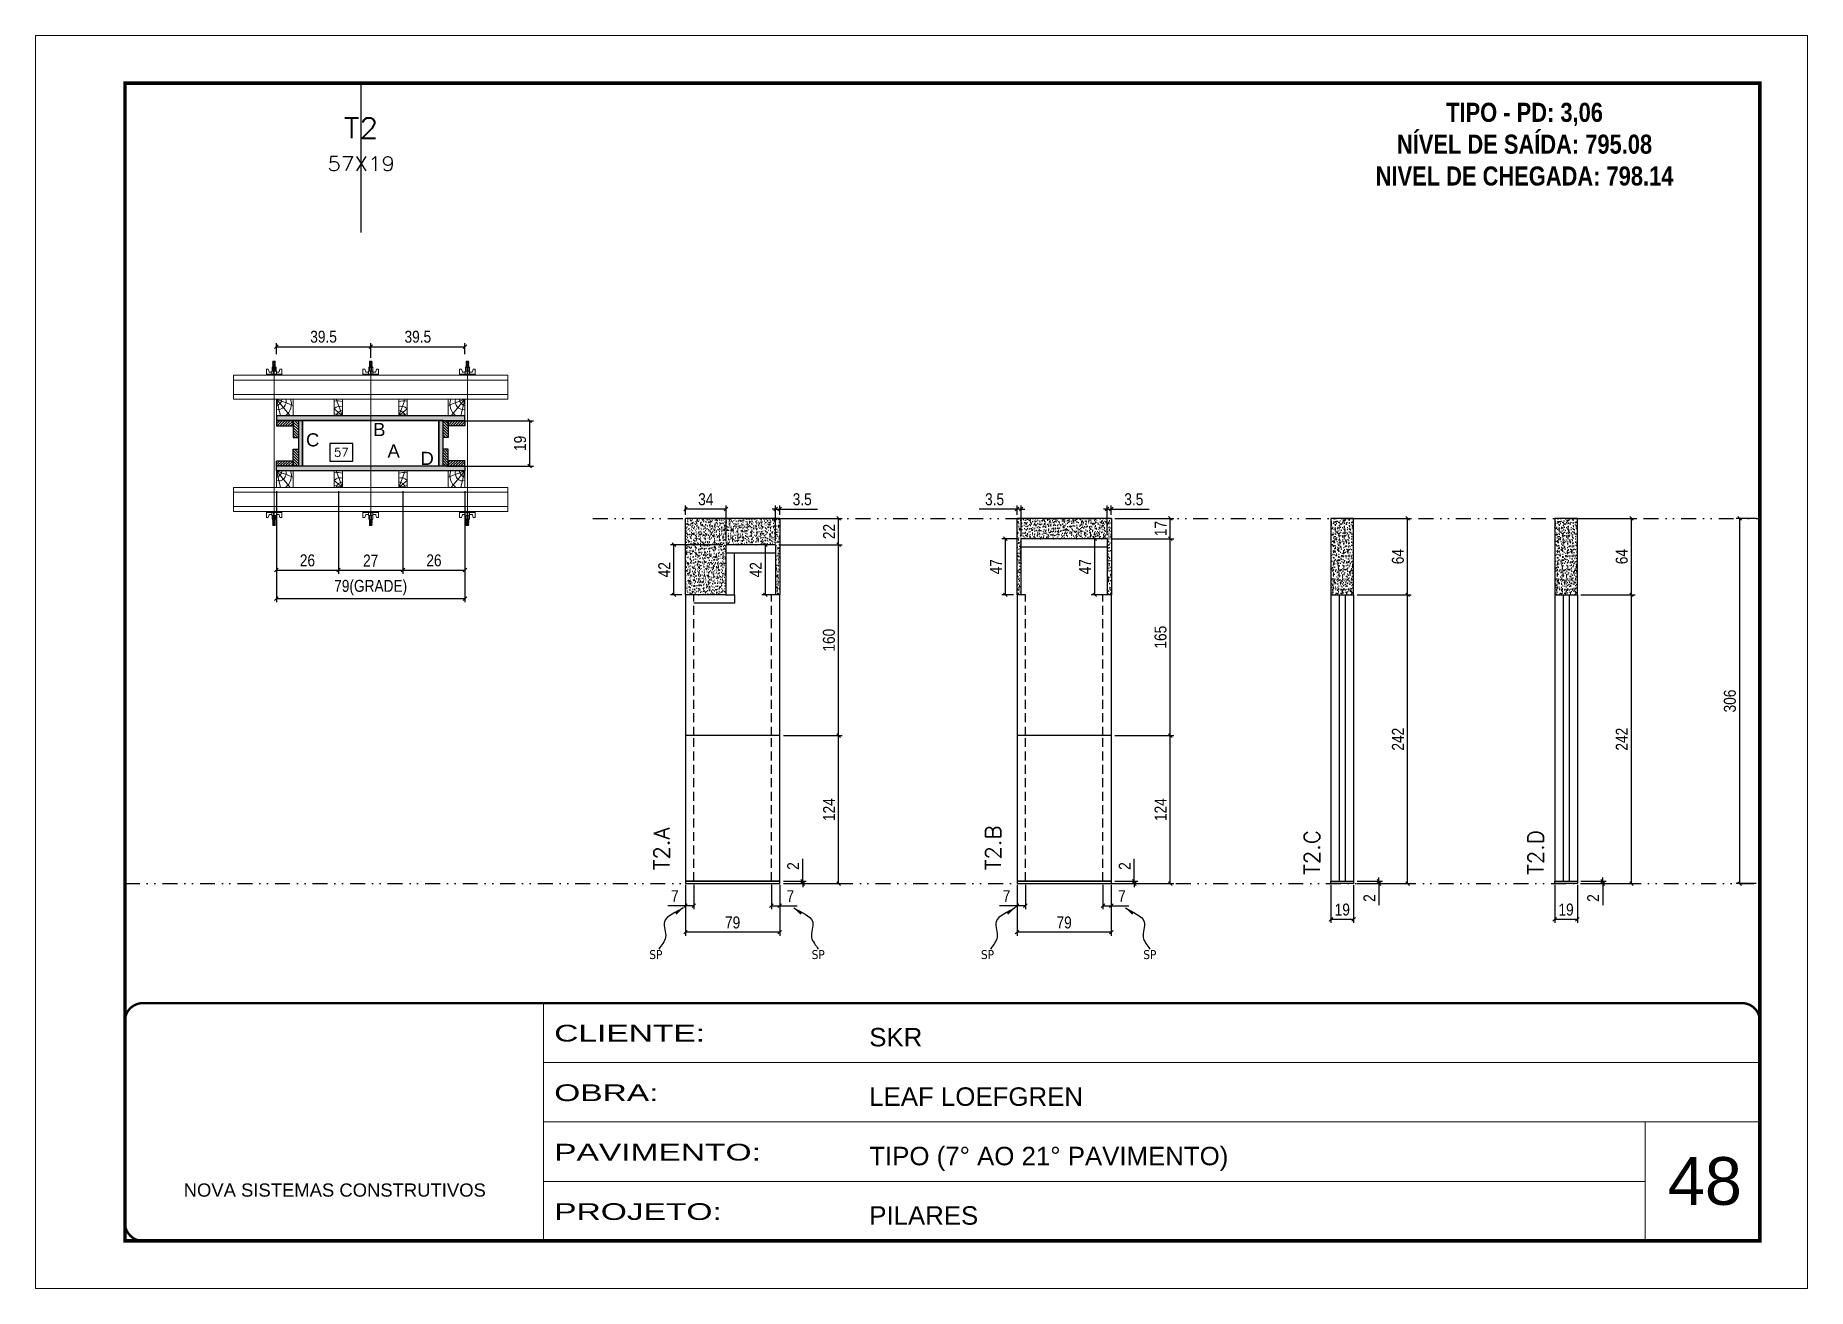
# Model space of a CAD drawing. Extents: x 14400 to 27878, y -21631 to 6985.
# Drawn here: x 19168 to 20653, y -6700 to -5650 of the extents above; entities that cross this region are included whole.
import ezdxf
from ezdxf.enums import TextEntityAlignment as Align

# ---------------------------------------------------------------- set-up
doc = ezdxf.new("R2010")
doc.units = 0
for name, pattern in [('CONTINUO', [0]), ('DASHED', [0.75, 0.5, -0.25]), ('DIVIDE2', [0.625, 0.25, -0.125, 0, -0.125, 0, -0.125]), ('HIDDEN', [0.375, 0.25, -0.125])]:
    doc.linetypes.add(name, pattern=pattern)
for name, color, linetype, lineweight in [('CARIMBO', 255, 'Continuous', 9), ('Folhas', 255, 'Continuous', 9), ('Hachura', 251, 'Continuous', 9), ('Madeira', 126, 'Continuous', 18), ('Perfil Metálico', 224, 'Continuous', 18), ('SARRAFO DE PRESSAO', 251, 'DASHED', 9), ('Texto Seção', 7, 'Continuous', 15)]:
    doc.layers.add(name, color=color, linetype=linetype, lineweight=lineweight)
for name, color, linetype in [('CHAPA', 1, 'Continuous'), ('COTA', 241, 'Continuous'), ('MEIO_PONT', 93, 'Continuous'), ('NOMENCLATURA', 7, 'Continuous'), ('Nível', 160, 'Continuous'), ('Painéis', 200, 'Continuous'), ('SARR_2.2x7', 40, 'Continuous'), ('SARRAFO', 251, 'Continuous'), ('Sarrafo de Pressão', 42, 'HIDDEN'), ('texto', 7, 'Continuous'), ('Texto de Titulo', 7, 'Continuous'), ('Texto Qtd Sarr', 242, 'Continuous'), ('TEXTO_GERAL', 7, 'Continuous')]:
    doc.layers.add(name, color=color, linetype=linetype)
doc.styles.add('ARIAL', font='arial.ttf')
doc.styles.add('COTA TECNICA', font='techl___.ttf', dxfattribs={"height": 10})
doc.styles.add('COTA TECNICA 2X', font='techl___.ttf', dxfattribs={"height": 10})
doc.styles.add('COTA TECNICA-50', font='techl___.ttf', dxfattribs={"height": 10})
doc.styles.add('REGUA-120', font='ROMANS.shx', dxfattribs={"height": 15})
doc.styles.add('ROMANC', font='techb___.ttf', dxfattribs={"height": 2.5})
doc.styles.add('ROMANS', font='romans.shx')
doc.styles.get("Standard").update_dxf_attribs({"font": 'arial.ttf'})
doc.styles.add('Tecnologia', font='')
doc.styles.get('Tecnologia').set_extended_font_data('Forgotten Futurist')
doc.dimstyles.new('COTA PAINEL-50', dxfattribs={"dimtxt": 10, "dimasz": 3, "dimexe": 3, "dimexo": 3, "dimgap": 3, "dimtad": 1, "dimdec": 1, "dimzin": 12, "dimdsep": 46, "dimtxsty": 'COTA TECNICA-50', "dimblk1": 'OBLIQUE', "dimblk2": 'OBLIQUE', "dimsah": 1, "dimcen": 0.9, "dimclrd": 4, "dimclre": 4, "dimclrt": 240, "dimadec": 1, "dimazin": 3, "dimtfac": 1, "dimtdec": 1, "dimtmove": 0, "dimatfit": 3, "dimfxl": 1, "dimtolj": 1, "dimtzin": 12, "dimarcsym": 0})
doc.dimstyles.new('PAINEL', dxfattribs={"dimtxt": 10, "dimasz": 3, "dimexe": 3, "dimexo": 3, "dimgap": 3, "dimtad": 1, "dimdec": 1, "dimzin": 12, "dimdsep": 46, "dimtxsty": 'COTA TECNICA', "dimblk1": 'OBLIQUE', "dimblk2": 'OBLIQUE', "dimsah": 1, "dimcen": 0.9, "dimclrd": 4, "dimclre": 4, "dimclrt": 240, "dimadec": 1, "dimazin": 3, "dimtfac": 1, "dimtdec": 1, "dimtmove": 0, "dimatfit": 3, "dimfxl": 1, "dimtolj": 1, "dimtzin": 12, "dimarcsym": 0})
doc.dimstyles.new('SECAO PILAR', dxfattribs={"dimtxt": 10, "dimasz": 3, "dimexe": 3, "dimexo": 3, "dimgap": 3, "dimtad": 1, "dimdec": 1, "dimlfac": 0.5, "dimzin": 12, "dimdsep": 46, "dimtxsty": 'COTA TECNICA 2X', "dimblk1": 'OBLIQUE', "dimblk2": 'OBLIQUE', "dimsah": 1, "dimcen": 0.9, "dimclrd": 256, "dimclre": 256, "dimclrt": 256, "dimadec": 1, "dimazin": 3, "dimtfac": 1, "dimtdec": 1, "dimtmove": 0, "dimatfit": 3, "dimfxl": 1, "dimtolj": 1, "dimtzin": 12, "dimarcsym": 0})
doc.dimstyles.new('SECÇÃO 2', dxfattribs={"dimtxt": 7, "dimasz": 6, "dimexe": 0.18, "dimexo": 2, "dimgap": -4, "dimtad": 3, "dimdec": 1, "dimlfac": 0.5, "dimzin": 12, "dimdsep": 46, "dimtxsty": 'ROMANS', "dimblk": 'ARCHTICK', "dimcen": 0.09, "dimse1": 1, "dimse2": 1, "dimsd1": 1, "dimsd2": 1, "dimclrd": 180, "dimclre": 5, "dimclrt": 1, "dimadec": 0, "dimazin": 3, "dimtfac": 1, "dimtdec": 1, "dimtofl": 0, "dimtmove": 0, "dimatfit": 3, "dimldrblk": 'ARCHTICK', "dimfxl": 1, "dimtolj": 1, "dimtzin": 0, "dimarcsym": 0})
doc.dimstyles.get("Standard").update_dxf_attribs({"dimtxt": 0.18, "dimasz": 0.18, "dimexe": 0.18, "dimexo": 0.0625, "dimgap": 0.09, "dimtad": 0, "dimtih": 1, "dimtoh": 1, "dimdec": 4, "dimzin": 0, "dimdsep": 46, "dimtxsty": 'Standard', "dimcen": 0.09, "dimadec": 0, "dimazin": 0, "dimtfac": 1, "dimtdec": 4, "dimtofl": 0, "dimtmove": 0, "dimatfit": 3, "dimfxl": 1, "dimtolj": 1, "dimtzin": 0, "dimarcsym": 0})
pattern_1 = [(225, (10025.4426, -28901.7645), (1.12253202, -1.12253202), [])]
pattern_2 = [(225, (10246.4426, -28901.7645), (1.12253202, -1.12253202), [])]

msp = doc.modelspace()

# ---------------------------------------------------------------- texts
at = {"layer": 'CARIMBO', "style": 'ARIAL'}
msp.add_text('48', height=40, dxfattribs=at).set_placement((20536.328, -6629.455))
at = {"layer": 'NOMENCLATURA', "color": 2, "insert": (20416.306, -5706.014), "char_height": 16, "attachment_point": 2, "style": 'ROMANC'}
msp.add_mtext_dynamic_manual_height_columns('TIPO - PD: 3,06\\PNÍVEL DE SAÍDA: 795.08\\PNIVEL DE CHEGADA: 798.14', width=432.35115, gutter_width=1, heights=[0], dxfattribs=at)
at = {"layer": 'texto', "color": 0, "char_height": 7.5, "attachment_point": 5}
for insert in [(19688.381, -6419.807), (19824.405, -6419.807), (19966.273, -6419.807), (20102.298, -6419.807)]:
    msp.add_mtext('{\\fTahoma|b0|i0|c0|p34;\\C4;SP}', dxfattribs=dict(at, insert=insert))
at = {"layer": 'Texto Seção', "char_height": 13, "attachment_point": 7, "rotation": 90, "style": 'REGUA-120'}
for s, insert, width in [('T2.A', (19699.687, -6349.064), 285.32988), ('T2.B', (19977.579, -6349.064), 285.32988), ('T2.C', (20244.631, -6352.904), 370.6998), ('T2.D', (20432.198, -6352.904), 370.6998)]:
    msp.add_mtext(s, dxfattribs=dict(at, insert=insert, width=width))
at = {"layer": 'TEXTO_GERAL', "style": 'ARIAL'}
for s, p in [('C', (19400.785, -5988.453)), ('B', (19456.652, -5979.807)), ('A', (19468.64, -5997.777)), ('D', (19496.733, -6003.963))]:
    msp.add_text(s, height=11, dxfattribs=at).set_placement(p, align=Align.MIDDLE_CENTER)

# ---------------------------------------------------------------- blocks, each defined once
blk = doc.blocks.new('9999999999')
at = {"color": 30, "linetype": 'CONTINUO'}
for p, q in [((98564.6, 34230.2), (98564.6, 34429.4)), ((98564.6, 34379.6), (99584, 34379.6)), ((98564.6, 34329.8), (99488, 34329.8)), ((99584, 34329.8), (99488, 34329.8)), ((99488, 34329.8), (99488, 34230.2)), ((98564.6, 34280), (99488, 34280))]:
    blk.add_line(p, q, dxfattribs=at)
at = {"color": 30, "linetype": 'CONTINUO', "const_width": 2}
blk.add_lwpolyline([(99584, 34230.2), (99584, 34414.4, 0.414214), (99569, 34429.4), (98229, 34429.4, 0.414214), (98214, 34414.4), (98214, 34245.2, 0.414214), (98229, 34230.2), (99584, 34230.2)], format="xyb", dxfattribs=at)
at = {"layer": 'Folhas'}
blk.add_lwpolyline([(98139, 34190.2), (99624, 34190.2), (99624, 35240.2), (98139, 35240.2)], close=True, dxfattribs=at)
at = {"layer": 'Folhas', "color": 30, "const_width": 3}
blk.add_lwpolyline([(98214, 34230.2), (99584, 34230.2), (99584, 35200.2), (98214, 35200.2)], close=True, dxfattribs=at)
at = {"color": 7, "linetype": 'Continuous', "ltscale": 5, "style": 'ARIAL'}
for s, height, p in [('SKR', 15.48, (98837.7, 34393.1)), ('LEAF LOEFGREN', 15.483, (98837.7, 34343.3)), ('TIPO (7° AO 21° PAVIMENTO)', 15.483, (98837.7, 34293.5)), ('NOVA SISTEMAS CONSTRUTIVOS', 11.059, (98263.2, 34267.2)), ('PILARES', 15.48, (98837.7, 34243.7))]:
    blk.add_text(s, height=height, dxfattribs=at).set_placement(p)
at = {"layer": 'Folhas', "color": 7, "style": 'Tecnologia', "width": 1.5}
for s, p in [('CLIENTE:', (98573.7, 34397.2)), ('OBRA:', (98573.7, 34347.3)), ('PAVIMENTO:', (98573.7, 34297.5)), ('PROJETO:', (98573.7, 34247.7))]:
    blk.add_text(s, height=14, dxfattribs=at).set_placement(p)
blk = doc.blocks.new('titulo1')
at = {"layer": 'Defpoints', "color": 252, "linetype": 'HIDDEN', "ltscale": 2}
blk.add_line((0, 0), (0, 125), dxfattribs=at)
at = {"layer": 'Defpoints', "style": 'ROMANS', "oblique": 15}
blk.add_attdef('FOLHA', text='', height=10, dxfattribs=at).set_placement((0, 15.6), align=Align.MIDDLE_CENTER)
at = {"layer": 'Texto Qtd Sarr', "color": 3, "style": 'ROMANS', "oblique": 15}
for tag, height, p in [('TITULO', 17, (0, 71.4)), ('SEÇÃO', 12, (0, 41.5))]:
    blk.add_attdef(tag, text='', height=height, dxfattribs=at).set_placement(p, align=Align.MIDDLE_CENTER)
blk = doc.blocks.new('*D2298')
at = {"layer": 'COTA', "color": 180, "lineweight": -2, "transparency": 16777216}
for p, q in [((19434.4, -5991.4), (19415.1, -5991.4)), ((19415.1, -5991.4), (19415.1, -6006.4)), ((19434.4, -6006.4), (19434.4, -5991.4)), ((19415.1, -6006.4), (19434.4, -6006.4))]:
    blk.add_line(p, q, dxfattribs=at)
at = {"layer": 'Defpoints', "color": 0, "transparency": 16777216}
for p in [(19392.4, -6010.4), (19506.4, -6010.4), (19506.4, -6010.4)]:
    blk.add_point(p, dxfattribs=at)
at = {"layer": 'COTA', "color": 1, "transparency": 16777216, "insert": (19424.8, -5998.9), "char_height": 7, "attachment_point": 5, "style": 'ROMANS'}
blk.add_mtext('\\A1;57', dxfattribs=at)
blk = doc.blocks.new('_ArchTick')
at = {"color": 0, "linetype": 'ByBlock', "const_width": 0.15}
blk.add_lwpolyline([(-0.5, -0.5), (0.5, 0.5)], dxfattribs=at)
blk = doc.blocks.new('_Oblique')
at = {"color": 0, "linetype": 'ByBlock', "lineweight": -2}
blk.add_line((-0.5, -0.5), (0.5, 0.5), dxfattribs=at)
blk = doc.blocks.new('*D2305')
at = {"layer": 'COTA', "lineweight": -2, "transparency": 16777216}
for p, q in [((19513, -5972.4), (19585.7, -5972.4)), ((19582.7, -6010.4), (19582.7, -5972.4)), ((19513, -6010.4), (19585.7, -6010.4))]:
    blk.add_line(p, q, dxfattribs=at)
at = {"layer": 'Defpoints', "color": 0, "transparency": 16777216}
for p in [(19510, -5972.4), (19582.7, -5972.4), (19510, -6010.4)]:
    blk.add_point(p, dxfattribs=at)
at = {"layer": 'COTA', "lineweight": -2, "transparency": 16777216, "xscale": 3, "yscale": 3, "zscale": 3}
for p, rotation in [((19582.7, -5972.4), 90), ((19582.7, -6010.4), 270)]:
    blk.add_blockref('_Oblique', p, dxfattribs=dict(at, rotation=rotation))
at = {"layer": 'COTA', "transparency": 16777216, "insert": (19574.6, -5991.4), "char_height": 10, "attachment_point": 5, "rotation": 90, "style": 'COTA TECNICA 2X'}
blk.add_mtext('\\A1;19', dxfattribs=at)
blk = doc.blocks.new('*D2299')
at = {"layer": 'COTA', "lineweight": -2, "transparency": 16777216}
for p, q in [((19370.4, -6031.4), (19370.4, -6124.5)), ((19528.4, -6031.4), (19528.4, -6124.5)), ((19370.4, -6121.5), (19528.4, -6121.5))]:
    blk.add_line(p, q, dxfattribs=at)
at = {"layer": 'Defpoints', "color": 0, "transparency": 16777216}
for p in [(19370.4, -6028.4), (19528.4, -6028.4), (19528.4, -6121.5)]:
    blk.add_point(p, dxfattribs=at)
at = {"layer": 'COTA', "lineweight": -2, "transparency": 16777216, "xscale": 3, "yscale": 3, "zscale": 3, "rotation": 180}
blk.add_blockref('_Oblique', (19370.4, -6121.5), dxfattribs=at)
at = {"layer": 'COTA', "lineweight": -2, "transparency": 16777216, "xscale": 3, "yscale": 3, "zscale": 3}
blk.add_blockref('_Oblique', (19528.4, -6121.5), dxfattribs=at)
at = {"layer": 'COTA', "transparency": 16777216, "insert": (19449.4, -6112.3), "char_height": 10, "attachment_point": 5, "style": 'COTA TECNICA 2X'}
blk.add_mtext('\\A1;79(GRADE)', dxfattribs=at)
blk = doc.blocks.new('*D2300')
at = {"layer": 'COTA', "lineweight": -2, "transparency": 16777216}
for p, q in [((19476.4, -6031.4), (19476.4, -6100.6)), ((19528.4, -6031.4), (19528.4, -6100.6)), ((19476.4, -6097.6), (19528.4, -6097.6))]:
    blk.add_line(p, q, dxfattribs=at)
at = {"layer": 'Defpoints', "color": 0, "transparency": 16777216}
for p in [(19476.4, -6028.4), (19528.4, -6028.4), (19528.4, -6097.6)]:
    blk.add_point(p, dxfattribs=at)
at = {"layer": 'COTA', "lineweight": -2, "transparency": 16777216, "xscale": 3, "yscale": 3, "zscale": 3, "rotation": 180}
blk.add_blockref('_Oblique', (19476.4, -6097.6), dxfattribs=at)
at = {"layer": 'COTA', "lineweight": -2, "transparency": 16777216, "xscale": 3, "yscale": 3, "zscale": 3}
blk.add_blockref('_Oblique', (19528.4, -6097.6), dxfattribs=at)
at = {"layer": 'COTA', "transparency": 16777216, "insert": (19502.4, -6089.5), "char_height": 10, "attachment_point": 5, "style": 'COTA TECNICA 2X'}
blk.add_mtext('\\A1;26', dxfattribs=at)
blk = doc.blocks.new('*D2301')
at = {"layer": 'COTA', "lineweight": -2, "transparency": 16777216}
for p, q in [((19370.4, -6031.4), (19370.4, -6100.6)), ((19422.4, -6031.4), (19422.4, -6100.6)), ((19370.4, -6097.6), (19422.4, -6097.6))]:
    blk.add_line(p, q, dxfattribs=at)
at = {"layer": 'Defpoints', "color": 0, "transparency": 16777216}
for p in [(19370.4, -6028.4), (19422.4, -6028.4), (19422.4, -6097.6)]:
    blk.add_point(p, dxfattribs=at)
at = {"layer": 'COTA', "lineweight": -2, "transparency": 16777216, "xscale": 3, "yscale": 3, "zscale": 3, "rotation": 180}
blk.add_blockref('_Oblique', (19370.4, -6097.6), dxfattribs=at)
at = {"layer": 'COTA', "lineweight": -2, "transparency": 16777216, "xscale": 3, "yscale": 3, "zscale": 3}
blk.add_blockref('_Oblique', (19422.4, -6097.6), dxfattribs=at)
at = {"layer": 'COTA', "transparency": 16777216, "insert": (19396.4, -6089.5), "char_height": 10, "attachment_point": 5, "style": 'COTA TECNICA 2X'}
blk.add_mtext('\\A1;26', dxfattribs=at)
blk = doc.blocks.new('C')
at = {"layer": 'Hachura', "color": 0}
for p, q in [((0, 3.22), (0, -3.22)), ((0.45, 3.22), (0, 3.22)), ((0.46, 3.16), (0, 3.16)), ((0.46, 3.05), (0, 3.05)), ((0.46, 2.88), (0, 2.88)), ((0, 2.75), (0, -1.16)), ((0.46, 2.65), (0, 2.65)), ((0.46, 2.23), (0, 2.23)), ((0.46, 1.51), (0, 1.51)), ((0.39, 0.49), (0.17, 0.49)), ((0.45, -3.23), (0.45, 3.22)), ((0.45, 3.22), (2.58, 3.22)), ((1.74, 0.97), (0.45, 0.97)), ((1.45, 0.1), (0.45, 0.1)), ((1.35, 1.94), (1.35, 0.96)), ((2.58, 2.39), (1.47, 2.09)), ((1.74, -0.97), (1.74, 0.97)), ((1.74, 0.97), (1.74, 0.84)), ((1.74, 0.97), (1.74, 0.84)), ((1.74, 0.84), (3.35, 0.84)), ((3.35, 0.45), (1.74, 0.45)), ((2.58, 3.22), (2.58, 2.39)), ((3.32, 0.84), (3.32, -0.84)), ((3.35, 0.84), (3.35, -0.84)), ((3.68, 0.45), (3.35, 0.45)), ((3.84, -0.52), (3.35, 0.45)), ((3.35, 0.06), (3.67, -0.57)), ((3.68, 0.45), (4.16, -0.52)), ((3.72, 0.5), (4.25, -0.57)), ((4.37, -0.55), (3.83, 0.53)), ((4.15, 0.45), (3.93, 0.45)), ((4.42, -0.52), (3.93, 0.45)), ((4.15, 0.45), (4.26, 0.45)), ((4.26, 0.45), (4.74, -0.52)), ((4.3, 0.5), (4.83, -0.57)), ((4.95, -0.55), (4.41, 0.53)), ((4.51, 0.45), (4.84, 0.45)), ((5, -0.52), (4.51, 0.45)), ((4.84, 0.45), (5.32, -0.52)), ((4.88, 0.5), (5.41, -0.57)), ((5.53, -0.55), (4.99, 0.53)), ((5.58, -0.52), (5.09, 0.45)), ((5.42, 0.45), (5.09, 0.45)), ((5.58, -0.52), (5.09, 0.45)), ((5.42, 0.45), (5.74, -0.19)), ((5.46, 0.5), (5.74, -0.07)), ((5.74, 0.19), (5.57, 0.53)), ((5.74, 0.32), (5.68, 0.45)), ((5.68, 0.45), (5.74, 0.45)), ((5.74, 0.45), (5.9, 0.29)), ((5.74, 0.45), (5.74, -0.52)), ((5.9, -0.36), (5.9, 0.29)), ((0.45, 0), (0, 0)), ((0.46, -1.52), (0, -1.52)), ((0.46, -2.23), (0, -2.23)), ((0.46, -2.65), (0, -2.65)), ((0.46, -2.88), (0, -2.88)), ((0.46, -3.05), (0, -3.05)), ((0.46, -3.16), (0, -3.16)), ((0, -3.22), (2.57, -3.22)), ((0.08, -0.48), (0.29, -0.48)), ((0.29, -0.48), (0.4, -0.48)), ((0.45, 0), (0.45, -0.97)), ((0.45, -0.16), (1.45, -0.16)), ((0.45, -0.65), (0.45, -0.32)), ((0.45, -3.23), (0.45, -0.65)), ((0.45, -0.97), (1.74, -0.97)), ((1.35, -1.94), (1.35, -0.97)), ((2.58, -2.39), (1.47, -2.1)), ((3.35, -0.32), (1.74, -0.32)), ((3.35, -0.84), (1.74, -0.84)), ((2.58, -3.23), (2.58, -2.39)), ((3.35, -0.07), (3.58, -0.52)), ((3.35, -0.52), (3.58, -0.52)), ((3.84, -0.52), (4.16, -0.52)), ((4.42, -0.52), (4.74, -0.52)), ((4.63, -0.52), (4.74, -0.52)), ((5, -0.52), (5.32, -0.52)), ((5.58, -0.52), (5.74, -0.52)), ((5.74, -0.52), (5.9, -0.36)), ((5.74, -0.52), (5.74, -0.52))]:
    blk.add_line(p, q, dxfattribs=at)
for centre, radius, start, end in [((1.52, 1.94), 0.161, 104.74356, 180), ((1.44, -0.03), 0.129, 272.69497, 87.30503), ((3.81, 0.39), 0.143, 25.56881, 154.43119), ((4.39, 0.39), 0.143, 25.56881, 154.43119), ((4.97, 0.39), 0.143, 25.56881, 154.43119), ((5.55, 0.39), 0.143, 25.56881, 154.43119), ((0.17, -0.37), 0.174, 221.74404, 317.85924), ((1.52, -1.94), 0.161, 180, 255.25644), ((3.71, -0.4), 0.174, 222.14076, 318.25596), ((4.29, -0.4), 0.174, 222.14076, 318.25596), ((4.87, -0.4), 0.174, 222.14076, 318.25596), ((5.45, -0.4), 0.174, 222.14076, 318.25596), ((5.61, -0.4), 0.174, 317.85924, 318.25596)]:
    blk.add_arc(centre, radius, start, end, dxfattribs=at)
blk = doc.blocks.new('PONTALETE')
at = {"layer": 'Madeira'}
for q in [(2.71, 7), (7, 5.76), (7, 1.74)]:
    blk.add_line((0, 0), q, dxfattribs=at)
blk.add_lwpolyline([(0, 0), (7, 0), (7, 7), (0, 7)], close=True, dxfattribs=at)
for centre, radius, start, end in [((2.04, 0.06), 6.23, 37.28179, 109.09128), ((1.09, 0.9), 3.19, 343.60304, 109.98471), ((-0.21, -0.78), 3.09, 14.63219, 86.0383)]:
    blk.add_arc(centre, radius, start, end, dxfattribs=at)
blk = doc.blocks.new('MEIO PONTALETE')
at = {"layer": 'Madeira'}
for q in [(2.71, 7), (3.5, 2.88), (3.5, 0.87)]:
    blk.add_line((0, 0), q, dxfattribs=at)
blk.add_lwpolyline([(0, 0), (3.5, 0), (3.5, 7), (0, 7)], close=True, dxfattribs=at)
for centre, radius, start, end in [((2.04, 0.06), 6.23, 76.44987, 109.09128), ((1.09, 0.9), 3.19, 40.90626, 109.98471), ((-0.21, -0.78), 3.09, 14.63219, 86.0383)]:
    blk.add_arc(centre, radius, start, end, dxfattribs=at)
blk = doc.blocks.new('*D2302')
at = {"layer": 'COTA', "lineweight": -2, "transparency": 16777216}
for p, q in [((19422.4, -6031.4), (19422.4, -6100.6)), ((19476.4, -6031.4), (19476.4, -6100.6)), ((19422.4, -6097.6), (19476.4, -6097.6))]:
    blk.add_line(p, q, dxfattribs=at)
at = {"layer": 'Defpoints', "color": 0, "transparency": 16777216}
for p in [(19422.4, -6028.4), (19476.4, -6028.4), (19476.4, -6097.6)]:
    blk.add_point(p, dxfattribs=at)
at = {"layer": 'COTA', "lineweight": -2, "transparency": 16777216, "xscale": 3, "yscale": 3, "zscale": 3, "rotation": 180}
blk.add_blockref('_Oblique', (19422.4, -6097.6), dxfattribs=at)
at = {"layer": 'COTA', "lineweight": -2, "transparency": 16777216, "xscale": 3, "yscale": 3, "zscale": 3}
blk.add_blockref('_Oblique', (19476.4, -6097.6), dxfattribs=at)
at = {"layer": 'COTA', "transparency": 16777216, "insert": (19449.4, -6089.6), "char_height": 10, "attachment_point": 5, "style": 'COTA TECNICA 2X'}
blk.add_mtext('\\A1;27', dxfattribs=at)
blk = doc.blocks.new('*D2303')
at = {"layer": 'COTA', "lineweight": -2, "transparency": 16777216}
for p, q in [((19370.4, -5916.7), (19370.4, -5907.4)), ((19449.5, -5919.6), (19449.5, -5907.4)), ((19370.4, -5910.4), (19449.5, -5910.4))]:
    blk.add_line(p, q, dxfattribs=at)
at = {"layer": 'Defpoints', "color": 0, "transparency": 16777216}
for p in [(19370.4, -5919.7), (19449.5, -5910.4), (19449.5, -5922.6)]:
    blk.add_point(p, dxfattribs=at)
at = {"layer": 'COTA', "lineweight": -2, "transparency": 16777216, "xscale": 3, "yscale": 3, "zscale": 3, "rotation": 180}
blk.add_blockref('_Oblique', (19370.4, -5910.4), dxfattribs=at)
at = {"layer": 'COTA', "lineweight": -2, "transparency": 16777216, "xscale": 3, "yscale": 3, "zscale": 3}
blk.add_blockref('_Oblique', (19449.5, -5910.4), dxfattribs=at)
at = {"layer": 'COTA', "transparency": 16777216, "insert": (19409.9, -5902.1), "char_height": 10, "attachment_point": 5, "style": 'COTA TECNICA 2X'}
blk.add_mtext('\\A1;39.5', dxfattribs=at)
blk = doc.blocks.new('*D2304')
at = {"layer": 'COTA', "lineweight": -2, "transparency": 16777216}
for p, q in [((19449.5, -5919.6), (19449.5, -5907.4)), ((19528.4, -5916.7), (19528.4, -5907.4)), ((19449.5, -5910.4), (19528.4, -5910.4))]:
    blk.add_line(p, q, dxfattribs=at)
at = {"layer": 'Defpoints', "color": 0, "transparency": 16777216}
for p in [(19449.5, -5922.6), (19528.4, -5910.4), (19528.4, -5919.7)]:
    blk.add_point(p, dxfattribs=at)
at = {"layer": 'COTA', "lineweight": -2, "transparency": 16777216, "xscale": 3, "yscale": 3, "zscale": 3, "rotation": 180}
blk.add_blockref('_Oblique', (19449.5, -5910.4), dxfattribs=at)
at = {"layer": 'COTA', "lineweight": -2, "transparency": 16777216, "xscale": 3, "yscale": 3, "zscale": 3}
blk.add_blockref('_Oblique', (19528.4, -5910.4), dxfattribs=at)
at = {"layer": 'COTA', "transparency": 16777216, "insert": (19488.9, -5902.1), "char_height": 10, "attachment_point": 5, "style": 'COTA TECNICA 2X'}
blk.add_mtext('\\A1;39.5', dxfattribs=at)
blk = doc.blocks.new('*D2306')
at = {"layer": 'COTA', "color": 4, "lineweight": -2, "transparency": 16777216}
for p, q in [((20610.5, -6054.3), (20593.6, -6054.3)), ((20596.6, -6360.3), (20596.6, -6054.3)), ((20610.5, -6360.3), (20593.6, -6360.3))]:
    blk.add_line(p, q, dxfattribs=at)
at = {"layer": 'Defpoints', "color": 0, "transparency": 16777216}
for p in [(20596.6, -6054.3), (20613.5, -6054.3), (20613.5, -6360.3)]:
    blk.add_point(p, dxfattribs=at)
at = {"layer": 'COTA', "color": 4, "lineweight": -2, "transparency": 16777216, "xscale": 3, "yscale": 3, "zscale": 3}
for p, rotation in [((20596.6, -6054.3), 90), ((20596.6, -6360.3), 270)]:
    blk.add_blockref('_Oblique', p, dxfattribs=dict(at, rotation=rotation))
at = {"layer": 'COTA', "color": 240, "transparency": 16777216, "insert": (20588.4, -6207.3), "char_height": 10, "attachment_point": 5, "rotation": 90, "style": 'COTA TECNICA'}
blk.add_mtext('\\A1;306', dxfattribs=at)
blk = doc.blocks.new('*D2307')
at = {"layer": 'COTA', "color": 4, "lineweight": -2, "transparency": 16777216}
for p, q in [((19713.2, -6361.3), (19713.2, -6404)), ((19792.2, -6361.3), (19792.2, -6404)), ((19792.2, -6401), (19713.2, -6401))]:
    blk.add_line(p, q, dxfattribs=at)
at = {"layer": 'Defpoints', "color": 0, "transparency": 16777216}
for p in [(19713.2, -6358.3), (19792.2, -6358.3), (19713.2, -6401)]:
    blk.add_point(p, dxfattribs=at)
at = {"layer": 'COTA', "color": 4, "lineweight": -2, "transparency": 16777216, "xscale": 3, "yscale": 3, "zscale": 3, "rotation": 180}
blk.add_blockref('_Oblique', (19713.2, -6401), dxfattribs=at)
at = {"layer": 'COTA', "color": 4, "lineweight": -2, "transparency": 16777216, "xscale": 3, "yscale": 3, "zscale": 3}
blk.add_blockref('_Oblique', (19792.2, -6401), dxfattribs=at)
at = {"layer": 'COTA', "color": 240, "transparency": 16777216, "insert": (19752.7, -6392.9), "char_height": 10, "attachment_point": 5, "style": 'COTA TECNICA'}
blk.add_mtext('\\A1;79', dxfattribs=at)
blk = doc.blocks.new('*D2308')
at = {"layer": 'COTA', "color": 4, "lineweight": -2, "transparency": 16777216}
for p, q in [((19785.2, -6361.3), (19785.2, -6381.8)), ((19792.2, -6363.3), (19792.2, -6381.8)), ((19785.2, -6378.8), (19792.2, -6378.8)), ((19792.2, -6378.8), (19806.9, -6378.8))]:
    blk.add_line(p, q, dxfattribs=at)
at = {"layer": 'Defpoints', "color": 0, "transparency": 16777216}
for p in [(19785.2, -6358.3), (19792.2, -6360.3), (19792.2, -6378.8)]:
    blk.add_point(p, dxfattribs=at)
at = {"layer": 'COTA', "color": 4, "lineweight": -2, "transparency": 16777216, "xscale": 3, "yscale": 3, "zscale": 3, "rotation": 180}
blk.add_blockref('_Oblique', (19785.2, -6378.8), dxfattribs=at)
at = {"layer": 'COTA', "color": 4, "lineweight": -2, "transparency": 16777216, "xscale": 3, "yscale": 3, "zscale": 3}
blk.add_blockref('_Oblique', (19792.2, -6378.8), dxfattribs=at)
at = {"layer": 'COTA', "color": 240, "transparency": 16777216, "insert": (19801, -6370.8), "char_height": 10, "attachment_point": 5, "style": 'COTA TECNICA-50'}
blk.add_mtext('\\A1;7', dxfattribs=at)
blk = doc.blocks.new('*D2309')
at = {"layer": 'COTA', "color": 4, "lineweight": -2, "transparency": 16777216}
for p, q in [((19713.2, -6363.3), (19713.2, -6381.8)), ((19720.2, -6361.3), (19720.2, -6381.8)), ((19713.2, -6378.8), (19698.4, -6378.8)), ((19720.2, -6378.8), (19713.2, -6378.8))]:
    blk.add_line(p, q, dxfattribs=at)
at = {"layer": 'Defpoints', "color": 0, "transparency": 16777216}
for p in [(19713.2, -6360.3), (19720.2, -6358.3), (19713.2, -6378.8)]:
    blk.add_point(p, dxfattribs=at)
at = {"layer": 'COTA', "color": 4, "lineweight": -2, "transparency": 16777216, "xscale": 3, "yscale": 3, "zscale": 3, "rotation": 180}
blk.add_blockref('_Oblique', (19713.2, -6378.8), dxfattribs=at)
at = {"layer": 'COTA', "color": 4, "lineweight": -2, "transparency": 16777216, "xscale": 3, "yscale": 3, "zscale": 3}
blk.add_blockref('_Oblique', (19720.2, -6378.8), dxfattribs=at)
at = {"layer": 'COTA', "color": 240, "transparency": 16777216, "insert": (19704.3, -6370.8), "char_height": 10, "attachment_point": 5, "style": 'COTA TECNICA-50'}
blk.add_mtext('\\A1;7', dxfattribs=at)
blk = doc.blocks.new('*D2311')
at = {"layer": 'COTA', "color": 4, "linetype": 'ByBlock', "lineweight": -2, "transparency": 16777216}
for p, q in [((19795.2, -6236.3), (19844.5, -6236.3)), ((19841.5, -6360.3), (19841.5, -6236.3)), ((19795.2, -6360.3), (19844.5, -6360.3))]:
    blk.add_line(p, q, dxfattribs=at)
at = {"layer": 'Defpoints', "color": 0, "linetype": 'ByBlock', "transparency": 16777216}
for p in [(19792.2, -6236.3), (19841.5, -6236.3), (19792.2, -6360.3)]:
    blk.add_point(p, dxfattribs=at)
at = {"layer": 'COTA', "color": 4, "linetype": 'ByBlock', "lineweight": -2, "transparency": 16777216, "xscale": 3, "yscale": 3, "zscale": 3}
for p, rotation in [((19841.5, -6236.3), 90), ((19841.5, -6360.3), 270)]:
    blk.add_blockref('_Oblique', p, dxfattribs=dict(at, rotation=rotation))
at = {"layer": 'COTA', "color": 240, "linetype": 'ByBlock', "transparency": 16777216, "insert": (19833.5, -6298.3), "char_height": 10, "attachment_point": 5, "rotation": 90, "style": 'COTA TECNICA'}
blk.add_mtext('\\A1;124', dxfattribs=at)
blk = doc.blocks.new('*D2310')
at = {"layer": 'COTA', "color": 4, "lineweight": -2, "transparency": 16777216}
for p, q in [((19811.4, -6358.3), (19811.4, -6339.5)), ((19795.2, -6358.3), (19814.4, -6358.3)), ((19795.2, -6360.3), (19814.4, -6360.3)), ((19811.4, -6360.3), (19811.4, -6358.3)), ((19811.4, -6360.3), (19811.4, -6363.3))]:
    blk.add_line(p, q, dxfattribs=at)
at = {"layer": 'Defpoints', "color": 0, "transparency": 16777216}
for p in [(19792.2, -6358.3), (19792.2, -6360.3), (19811.4, -6360.3)]:
    blk.add_point(p, dxfattribs=at)
at = {"layer": 'COTA', "color": 4, "lineweight": -2, "transparency": 16777216, "xscale": 3, "yscale": 3, "zscale": 3}
for p, rotation in [((19811.4, -6358.3), 270), ((19811.4, -6360.3), 90)]:
    blk.add_blockref('_Oblique', p, dxfattribs=dict(at, rotation=rotation))
at = {"layer": 'COTA', "color": 240, "transparency": 16777216, "insert": (19803.4, -6345.6), "char_height": 10, "attachment_point": 5, "rotation": 90, "style": 'COTA TECNICA-50'}
blk.add_mtext('\\A1;2', dxfattribs=at)
blk = doc.blocks.new('*D2312')
at = {"layer": 'COTA', "color": 4, "linetype": 'ByBlock', "lineweight": -2, "transparency": 16777216}
for p, q in [((19795.2, -6236.3), (19844.5, -6236.3)), ((19841.5, -6360.3), (19841.5, -6236.3)), ((19795.2, -6360.3), (19844.5, -6360.3))]:
    blk.add_line(p, q, dxfattribs=at)
at = {"layer": 'Defpoints', "color": 0, "linetype": 'ByBlock', "transparency": 16777216}
for p in [(19792.2, -6236.3), (19841.5, -6236.3), (19792.2, -6360.3)]:
    blk.add_point(p, dxfattribs=at)
at = {"layer": 'COTA', "color": 4, "linetype": 'ByBlock', "lineweight": -2, "transparency": 16777216, "xscale": 3, "yscale": 3, "zscale": 3}
for p, rotation in [((19841.5, -6236.3), 90), ((19841.5, -6360.3), 270)]:
    blk.add_blockref('_Oblique', p, dxfattribs=dict(at, rotation=rotation))
at = {"layer": 'COTA', "color": 240, "linetype": 'ByBlock', "transparency": 16777216, "insert": (19833.5, -6298.3), "char_height": 10, "attachment_point": 5, "rotation": 90, "style": 'COTA TECNICA'}
blk.add_mtext('\\A1;124', dxfattribs=at)
blk = doc.blocks.new('*D2313')
at = {"layer": 'COTA', "color": 4, "lineweight": -2, "transparency": 16777216}
for p, q in [((19795.2, -6054.3), (19844.5, -6054.3)), ((19841.5, -6076.3), (19841.5, -6054.3)), ((19791.7, -6076.3), (19844.5, -6076.3))]:
    blk.add_line(p, q, dxfattribs=at)
at = {"layer": 'Defpoints', "color": 0, "transparency": 16777216}
for p in [(19792.2, -6054.3), (19841.5, -6054.3), (19788.7, -6076.3)]:
    blk.add_point(p, dxfattribs=at)
at = {"layer": 'COTA', "color": 4, "lineweight": -2, "transparency": 16777216, "xscale": 3, "yscale": 3, "zscale": 3}
for p, rotation in [((19841.5, -6054.3), 90), ((19841.5, -6076.3), 270)]:
    blk.add_blockref('_Oblique', p, dxfattribs=dict(at, rotation=rotation))
at = {"layer": 'COTA', "color": 240, "transparency": 16777216, "insert": (19833.5, -6065.3), "char_height": 10, "attachment_point": 5, "rotation": 90, "style": 'COTA TECNICA'}
blk.add_mtext('\\A1;22', dxfattribs=at)
blk = doc.blocks.new('*D2314')
at = {"layer": 'COTA', "color": 4, "lineweight": -2, "transparency": 16777216}
for p, q in [((19791.7, -6076.3), (19844.5, -6076.3)), ((19841.5, -6236.3), (19841.5, -6076.3)), ((19795.2, -6236.3), (19844.5, -6236.3))]:
    blk.add_line(p, q, dxfattribs=at)
at = {"layer": 'Defpoints', "color": 0, "transparency": 16777216}
for p in [(19788.7, -6076.3), (19841.5, -6076.3), (19792.2, -6236.3)]:
    blk.add_point(p, dxfattribs=at)
at = {"layer": 'COTA', "color": 4, "lineweight": -2, "transparency": 16777216, "xscale": 3, "yscale": 3, "zscale": 3}
for p, rotation in [((19841.5, -6076.3), 90), ((19841.5, -6236.3), 270)]:
    blk.add_blockref('_Oblique', p, dxfattribs=dict(at, rotation=rotation))
at = {"layer": 'COTA', "color": 240, "transparency": 16777216, "insert": (19833.4, -6156.3), "char_height": 10, "attachment_point": 5, "rotation": 90, "style": 'COTA TECNICA'}
blk.add_mtext('\\A1;160', dxfattribs=at)
blk = doc.blocks.new('*D2315')
at = {"layer": 'COTA', "color": 4, "lineweight": -2, "transparency": 16777216}
for p, q in [((19991, -6361.3), (19991, -6404)), ((20070, -6361.3), (20070, -6404)), ((20070, -6401), (19991, -6401))]:
    blk.add_line(p, q, dxfattribs=at)
at = {"layer": 'Defpoints', "color": 0, "transparency": 16777216}
for p in [(19991, -6358.3), (20070, -6358.3), (19991, -6401)]:
    blk.add_point(p, dxfattribs=at)
at = {"layer": 'COTA', "color": 4, "lineweight": -2, "transparency": 16777216, "xscale": 3, "yscale": 3, "zscale": 3, "rotation": 180}
blk.add_blockref('_Oblique', (19991, -6401), dxfattribs=at)
at = {"layer": 'COTA', "color": 4, "lineweight": -2, "transparency": 16777216, "xscale": 3, "yscale": 3, "zscale": 3}
blk.add_blockref('_Oblique', (20070, -6401), dxfattribs=at)
at = {"layer": 'COTA', "color": 240, "transparency": 16777216, "insert": (20030.5, -6392.9), "char_height": 10, "attachment_point": 5, "style": 'COTA TECNICA'}
blk.add_mtext('\\A1;79', dxfattribs=at)
blk = doc.blocks.new('*D2316')
at = {"layer": 'COTA', "color": 4, "lineweight": -2, "transparency": 16777216}
for p, q in [((20063, -6361.3), (20063, -6381.8)), ((20070, -6363.3), (20070, -6381.8)), ((20063, -6378.8), (20070, -6378.8)), ((20070, -6378.8), (20084.8, -6378.8))]:
    blk.add_line(p, q, dxfattribs=at)
at = {"layer": 'Defpoints', "color": 0, "transparency": 16777216}
for p in [(20063, -6358.3), (20070, -6360.3), (20070, -6378.8)]:
    blk.add_point(p, dxfattribs=at)
at = {"layer": 'COTA', "color": 4, "lineweight": -2, "transparency": 16777216, "xscale": 3, "yscale": 3, "zscale": 3, "rotation": 180}
blk.add_blockref('_Oblique', (20063, -6378.8), dxfattribs=at)
at = {"layer": 'COTA', "color": 4, "lineweight": -2, "transparency": 16777216, "xscale": 3, "yscale": 3, "zscale": 3}
blk.add_blockref('_Oblique', (20070, -6378.8), dxfattribs=at)
at = {"layer": 'COTA', "color": 240, "transparency": 16777216, "insert": (20078.9, -6370.8), "char_height": 10, "attachment_point": 5, "style": 'COTA TECNICA-50'}
blk.add_mtext('\\A1;7', dxfattribs=at)
blk = doc.blocks.new('*D2317')
at = {"layer": 'COTA', "color": 4, "lineweight": -2, "transparency": 16777216}
for p, q in [((19991, -6363.3), (19991, -6381.8)), ((19998, -6361.3), (19998, -6381.8)), ((19991, -6378.8), (19976.3, -6378.8)), ((19998, -6378.8), (19991, -6378.8))]:
    blk.add_line(p, q, dxfattribs=at)
at = {"layer": 'Defpoints', "color": 0, "transparency": 16777216}
for p in [(19991, -6360.3), (19998, -6358.3), (19991, -6378.8)]:
    blk.add_point(p, dxfattribs=at)
at = {"layer": 'COTA', "color": 4, "lineweight": -2, "transparency": 16777216, "xscale": 3, "yscale": 3, "zscale": 3, "rotation": 180}
blk.add_blockref('_Oblique', (19991, -6378.8), dxfattribs=at)
at = {"layer": 'COTA', "color": 4, "lineweight": -2, "transparency": 16777216, "xscale": 3, "yscale": 3, "zscale": 3}
blk.add_blockref('_Oblique', (19998, -6378.8), dxfattribs=at)
at = {"layer": 'COTA', "color": 240, "transparency": 16777216, "insert": (19982.2, -6370.8), "char_height": 10, "attachment_point": 5, "style": 'COTA TECNICA-50'}
blk.add_mtext('\\A1;7', dxfattribs=at)
blk = doc.blocks.new('*D2319')
at = {"layer": 'COTA', "color": 4, "linetype": 'ByBlock', "lineweight": -2, "transparency": 16777216}
for p, q in [((20073, -6236.3), (20122.4, -6236.3)), ((20119.4, -6360.3), (20119.4, -6236.3)), ((20073, -6360.3), (20122.4, -6360.3))]:
    blk.add_line(p, q, dxfattribs=at)
at = {"layer": 'Defpoints', "color": 0, "linetype": 'ByBlock', "transparency": 16777216}
for p in [(20070, -6236.3), (20119.4, -6236.3), (20070, -6360.3)]:
    blk.add_point(p, dxfattribs=at)
at = {"layer": 'COTA', "color": 4, "linetype": 'ByBlock', "lineweight": -2, "transparency": 16777216, "xscale": 3, "yscale": 3, "zscale": 3}
for p, rotation in [((20119.4, -6236.3), 90), ((20119.4, -6360.3), 270)]:
    blk.add_blockref('_Oblique', p, dxfattribs=dict(at, rotation=rotation))
at = {"layer": 'COTA', "color": 240, "linetype": 'ByBlock', "transparency": 16777216, "insert": (20111.3, -6298.3), "char_height": 10, "attachment_point": 5, "rotation": 90, "style": 'COTA TECNICA'}
blk.add_mtext('\\A1;124', dxfattribs=at)
blk = doc.blocks.new('*D2318')
at = {"layer": 'COTA', "color": 4, "lineweight": -2, "transparency": 16777216}
for p, q in [((20089.3, -6358.3), (20089.3, -6339.5)), ((20073, -6358.3), (20092.3, -6358.3)), ((20073, -6360.3), (20092.3, -6360.3)), ((20089.3, -6360.3), (20089.3, -6358.3)), ((20089.3, -6360.3), (20089.3, -6363.3))]:
    blk.add_line(p, q, dxfattribs=at)
at = {"layer": 'Defpoints', "color": 0, "transparency": 16777216}
for p in [(20070, -6358.3), (20070, -6360.3), (20089.3, -6360.3)]:
    blk.add_point(p, dxfattribs=at)
at = {"layer": 'COTA', "color": 4, "lineweight": -2, "transparency": 16777216, "xscale": 3, "yscale": 3, "zscale": 3}
for p, rotation in [((20089.3, -6358.3), 270), ((20089.3, -6360.3), 90)]:
    blk.add_blockref('_Oblique', p, dxfattribs=dict(at, rotation=rotation))
at = {"layer": 'COTA', "color": 240, "transparency": 16777216, "insert": (20081.3, -6345.6), "char_height": 10, "attachment_point": 5, "rotation": 90, "style": 'COTA TECNICA-50'}
blk.add_mtext('\\A1;2', dxfattribs=at)
blk = doc.blocks.new('*D2320')
at = {"layer": 'COTA', "color": 4, "linetype": 'ByBlock', "lineweight": -2, "transparency": 16777216}
for p, q in [((20073, -6236.3), (20122.4, -6236.3)), ((20119.4, -6360.3), (20119.4, -6236.3)), ((20073, -6360.3), (20122.4, -6360.3))]:
    blk.add_line(p, q, dxfattribs=at)
at = {"layer": 'Defpoints', "color": 0, "linetype": 'ByBlock', "transparency": 16777216}
for p in [(20070, -6236.3), (20119.4, -6236.3), (20070, -6360.3)]:
    blk.add_point(p, dxfattribs=at)
at = {"layer": 'COTA', "color": 4, "linetype": 'ByBlock', "lineweight": -2, "transparency": 16777216, "xscale": 3, "yscale": 3, "zscale": 3}
for p, rotation in [((20119.4, -6236.3), 90), ((20119.4, -6360.3), 270)]:
    blk.add_blockref('_Oblique', p, dxfattribs=dict(at, rotation=rotation))
at = {"layer": 'COTA', "color": 240, "linetype": 'ByBlock', "transparency": 16777216, "insert": (20111.3, -6298.3), "char_height": 10, "attachment_point": 5, "rotation": 90, "style": 'COTA TECNICA'}
blk.add_mtext('\\A1;124', dxfattribs=at)
blk = doc.blocks.new('*D2321')
at = {"layer": 'COTA', "color": 4, "lineweight": -2, "transparency": 16777216}
for p, q in [((20073, -6054.3), (20122.4, -6054.3)), ((20119.4, -6071.3), (20119.4, -6054.3)), ((20069.5, -6071.3), (20122.4, -6071.3))]:
    blk.add_line(p, q, dxfattribs=at)
at = {"layer": 'Defpoints', "color": 0, "transparency": 16777216}
for p in [(20070, -6054.3), (20119.4, -6054.3), (20066.5, -6071.3)]:
    blk.add_point(p, dxfattribs=at)
at = {"layer": 'COTA', "color": 4, "lineweight": -2, "transparency": 16777216, "xscale": 3, "yscale": 3, "zscale": 3}
for p, rotation in [((20119.4, -6054.3), 90), ((20119.4, -6071.3), 270)]:
    blk.add_blockref('_Oblique', p, dxfattribs=dict(at, rotation=rotation))
at = {"layer": 'COTA', "color": 240, "transparency": 16777216, "insert": (20111.3, -6062.8), "char_height": 10, "attachment_point": 5, "rotation": 90, "style": 'COTA TECNICA'}
blk.add_mtext('\\A1;17', dxfattribs=at)
blk = doc.blocks.new('*D2322')
at = {"layer": 'COTA', "color": 4, "lineweight": -2, "transparency": 16777216}
for p, q in [((20069.5, -6071.3), (20122.4, -6071.3)), ((20119.4, -6236.3), (20119.4, -6071.3)), ((20073, -6236.3), (20122.4, -6236.3))]:
    blk.add_line(p, q, dxfattribs=at)
at = {"layer": 'Defpoints', "color": 0, "transparency": 16777216}
for p in [(20066.5, -6071.3), (20119.4, -6071.3), (20070, -6236.3)]:
    blk.add_point(p, dxfattribs=at)
at = {"layer": 'COTA', "color": 4, "lineweight": -2, "transparency": 16777216, "xscale": 3, "yscale": 3, "zscale": 3}
for p, rotation in [((20119.4, -6071.3), 90), ((20119.4, -6236.3), 270)]:
    blk.add_blockref('_Oblique', p, dxfattribs=dict(at, rotation=rotation))
at = {"layer": 'COTA', "color": 240, "transparency": 16777216, "insert": (20111.3, -6153.8), "char_height": 10, "attachment_point": 5, "rotation": 90, "style": 'COTA TECNICA'}
blk.add_mtext('\\A1;165', dxfattribs=at)
blk = doc.blocks.new('*D2323')
at = {"layer": 'COTA', "color": 4, "lineweight": -2, "transparency": 16777216}
for p, q in [((20254.1, -6361.3), (20254.1, -6393.2)), ((20273.1, -6361.3), (20273.1, -6393.2)), ((20254.1, -6390.2), (20273.1, -6390.2))]:
    blk.add_line(p, q, dxfattribs=at)
at = {"layer": 'Defpoints', "color": 0, "transparency": 16777216}
for p in [(20254.1, -6358.3), (20273.1, -6358.3), (20273.1, -6390.2)]:
    blk.add_point(p, dxfattribs=at)
at = {"layer": 'COTA', "color": 4, "lineweight": -2, "transparency": 16777216, "xscale": 3, "yscale": 3, "zscale": 3, "rotation": 180}
blk.add_blockref('_Oblique', (20254.1, -6390.2), dxfattribs=at)
at = {"layer": 'COTA', "color": 4, "lineweight": -2, "transparency": 16777216, "xscale": 3, "yscale": 3, "zscale": 3}
blk.add_blockref('_Oblique', (20273.1, -6390.2), dxfattribs=at)
at = {"layer": 'COTA', "color": 240, "transparency": 16777216, "insert": (20263.6, -6382.1), "char_height": 10, "attachment_point": 5, "style": 'COTA TECNICA'}
blk.add_mtext('\\A1;19', dxfattribs=at)
blk = doc.blocks.new('*D2324')
at = {"layer": 'COTA', "color": 4, "lineweight": -2, "transparency": 16777216}
for p, q in [((20294.3, -6358.3), (20294.3, -6355.3)), ((20276.1, -6358.3), (20297.3, -6358.3)), ((20276.1, -6360.3), (20297.3, -6360.3)), ((20294.3, -6358.3), (20294.3, -6360.3)), ((20294.3, -6360.3), (20294.3, -6378.4))]:
    blk.add_line(p, q, dxfattribs=at)
at = {"layer": 'Defpoints', "color": 0, "transparency": 16777216}
for p in [(20273.1, -6358.3), (20273.1, -6360.3), (20294.3, -6358.3)]:
    blk.add_point(p, dxfattribs=at)
at = {"layer": 'COTA', "color": 4, "lineweight": -2, "transparency": 16777216, "xscale": 3, "yscale": 3, "zscale": 3}
for p, rotation in [((20294.3, -6358.3), 270), ((20294.3, -6360.3), 90)]:
    blk.add_blockref('_Oblique', p, dxfattribs=dict(at, rotation=rotation))
at = {"layer": 'COTA', "color": 240, "transparency": 16777216, "insert": (20286.3, -6372.4), "char_height": 10, "attachment_point": 5, "rotation": 90, "style": 'COTA TECNICA-50'}
blk.add_mtext('\\A1;2', dxfattribs=at)
blk = doc.blocks.new('*D2325')
at = {"layer": 'COTA', "color": 4, "lineweight": -2, "transparency": 16777216}
for p, q in [((20276.1, -6118.3), (20321.3, -6118.3)), ((20318.3, -6360.3), (20318.3, -6118.3)), ((20276.1, -6360.3), (20321.3, -6360.3))]:
    blk.add_line(p, q, dxfattribs=at)
at = {"layer": 'Defpoints', "color": 0, "transparency": 16777216}
for p in [(20273.1, -6118.3), (20318.3, -6118.3), (20273.1, -6360.3)]:
    blk.add_point(p, dxfattribs=at)
at = {"layer": 'COTA', "color": 4, "lineweight": -2, "transparency": 16777216, "xscale": 3, "yscale": 3, "zscale": 3}
for p, rotation in [((20318.3, -6118.3), 90), ((20318.3, -6360.3), 270)]:
    blk.add_blockref('_Oblique', p, dxfattribs=dict(at, rotation=rotation))
at = {"layer": 'COTA', "color": 240, "transparency": 16777216, "insert": (20310.2, -6239.3), "char_height": 10, "attachment_point": 5, "rotation": 90, "style": 'COTA TECNICA-50'}
blk.add_mtext('\\A1;242', dxfattribs=at)
blk = doc.blocks.new('*D2326')
at = {"layer": 'COTA', "color": 4, "lineweight": -2, "transparency": 16777216}
for p, q in [((20276.1, -6054.3), (20321.3, -6054.3)), ((20318.3, -6118.3), (20318.3, -6054.3)), ((20276.1, -6118.3), (20321.3, -6118.3))]:
    blk.add_line(p, q, dxfattribs=at)
at = {"layer": 'Defpoints', "color": 0, "transparency": 16777216}
for p in [(20273.1, -6054.3), (20318.3, -6054.3), (20273.1, -6118.3)]:
    blk.add_point(p, dxfattribs=at)
at = {"layer": 'COTA', "color": 4, "lineweight": -2, "transparency": 16777216, "xscale": 3, "yscale": 3, "zscale": 3}
for p, rotation in [((20318.3, -6054.3), 90), ((20318.3, -6118.3), 270)]:
    blk.add_blockref('_Oblique', p, dxfattribs=dict(at, rotation=rotation))
at = {"layer": 'COTA', "color": 240, "transparency": 16777216, "insert": (20310.2, -6086.3), "char_height": 10, "attachment_point": 5, "rotation": 90, "style": 'COTA TECNICA'}
blk.add_mtext('\\A1;64', dxfattribs=at)
blk = doc.blocks.new('*D2327')
at = {"layer": 'COTA', "color": 4, "lineweight": -2, "transparency": 16777216}
for p, q in [((20441.6, -6361.3), (20441.6, -6393.2)), ((20460.6, -6361.3), (20460.6, -6393.2)), ((20441.6, -6390.2), (20460.6, -6390.2))]:
    blk.add_line(p, q, dxfattribs=at)
at = {"layer": 'Defpoints', "color": 0, "transparency": 16777216}
for p in [(20441.6, -6358.3), (20460.6, -6358.3), (20460.6, -6390.2)]:
    blk.add_point(p, dxfattribs=at)
at = {"layer": 'COTA', "color": 4, "lineweight": -2, "transparency": 16777216, "xscale": 3, "yscale": 3, "zscale": 3, "rotation": 180}
blk.add_blockref('_Oblique', (20441.6, -6390.2), dxfattribs=at)
at = {"layer": 'COTA', "color": 4, "lineweight": -2, "transparency": 16777216, "xscale": 3, "yscale": 3, "zscale": 3}
blk.add_blockref('_Oblique', (20460.6, -6390.2), dxfattribs=at)
at = {"layer": 'COTA', "color": 240, "transparency": 16777216, "insert": (20451.1, -6382.1), "char_height": 10, "attachment_point": 5, "style": 'COTA TECNICA'}
blk.add_mtext('\\A1;19', dxfattribs=at)
blk = doc.blocks.new('*D2328')
at = {"layer": 'COTA', "color": 4, "lineweight": -2, "transparency": 16777216}
for p, q in [((20481.8, -6358.3), (20481.8, -6355.3)), ((20463.6, -6358.3), (20484.8, -6358.3)), ((20463.6, -6360.3), (20484.8, -6360.3)), ((20481.8, -6358.3), (20481.8, -6360.3)), ((20481.8, -6360.3), (20481.8, -6378.4))]:
    blk.add_line(p, q, dxfattribs=at)
at = {"layer": 'Defpoints', "color": 0, "transparency": 16777216}
for p in [(20460.6, -6358.3), (20460.6, -6360.3), (20481.8, -6358.3)]:
    blk.add_point(p, dxfattribs=at)
at = {"layer": 'COTA', "color": 4, "lineweight": -2, "transparency": 16777216, "xscale": 3, "yscale": 3, "zscale": 3}
for p, rotation in [((20481.8, -6358.3), 270), ((20481.8, -6360.3), 90)]:
    blk.add_blockref('_Oblique', p, dxfattribs=dict(at, rotation=rotation))
at = {"layer": 'COTA', "color": 240, "transparency": 16777216, "insert": (20473.8, -6372.4), "char_height": 10, "attachment_point": 5, "rotation": 90, "style": 'COTA TECNICA-50'}
blk.add_mtext('\\A1;2', dxfattribs=at)
blk = doc.blocks.new('*D2329')
at = {"layer": 'COTA', "color": 4, "lineweight": -2, "transparency": 16777216}
for p, q in [((20463.6, -6118.3), (20508.9, -6118.3)), ((20505.9, -6360.3), (20505.9, -6118.3)), ((20463.6, -6360.3), (20508.9, -6360.3))]:
    blk.add_line(p, q, dxfattribs=at)
at = {"layer": 'Defpoints', "color": 0, "transparency": 16777216}
for p in [(20460.6, -6118.3), (20505.9, -6118.3), (20460.6, -6360.3)]:
    blk.add_point(p, dxfattribs=at)
at = {"layer": 'COTA', "color": 4, "lineweight": -2, "transparency": 16777216, "xscale": 3, "yscale": 3, "zscale": 3}
for p, rotation in [((20505.9, -6118.3), 90), ((20505.9, -6360.3), 270)]:
    blk.add_blockref('_Oblique', p, dxfattribs=dict(at, rotation=rotation))
at = {"layer": 'COTA', "color": 240, "transparency": 16777216, "insert": (20497.8, -6239.3), "char_height": 10, "attachment_point": 5, "rotation": 90, "style": 'COTA TECNICA-50'}
blk.add_mtext('\\A1;242', dxfattribs=at)
blk = doc.blocks.new('*D2330')
at = {"layer": 'COTA', "color": 4, "lineweight": -2, "transparency": 16777216}
for p, q in [((20463.6, -6054.3), (20508.9, -6054.3)), ((20505.9, -6118.3), (20505.9, -6054.3)), ((20463.6, -6118.3), (20508.9, -6118.3))]:
    blk.add_line(p, q, dxfattribs=at)
at = {"layer": 'Defpoints', "color": 0, "transparency": 16777216}
for p in [(20460.6, -6054.3), (20505.9, -6054.3), (20460.6, -6118.3)]:
    blk.add_point(p, dxfattribs=at)
at = {"layer": 'COTA', "color": 4, "lineweight": -2, "transparency": 16777216, "xscale": 3, "yscale": 3, "zscale": 3}
for p, rotation in [((20505.9, -6054.3), 90), ((20505.9, -6118.3), 270)]:
    blk.add_blockref('_Oblique', p, dxfattribs=dict(at, rotation=rotation))
at = {"layer": 'COTA', "color": 240, "transparency": 16777216, "insert": (20497.8, -6086.3), "char_height": 10, "attachment_point": 5, "rotation": 90, "style": 'COTA TECNICA'}
blk.add_mtext('\\A1;64', dxfattribs=at)
blk = doc.blocks.new('*D3018')
at = {"layer": 'COTA', "color": 4, "lineweight": -2, "transparency": 16777216}
for p, q in [((19713.2, -6051.3), (19713.2, -6043.5)), ((19747.2, -6073.3), (19747.2, -6043.5)), ((19747.2, -6046.5), (19713.2, -6046.5))]:
    blk.add_line(p, q, dxfattribs=at)
at = {"layer": 'Defpoints', "color": 0, "transparency": 16777216}
for p in [(19713.2, -6046.5), (19713.2, -6054.3), (19747.2, -6076.3)]:
    blk.add_point(p, dxfattribs=at)
at = {"layer": 'COTA', "color": 4, "lineweight": -2, "transparency": 16777216, "xscale": 3, "yscale": 3, "zscale": 3, "rotation": 180}
blk.add_blockref('_Oblique', (19713.2, -6046.5), dxfattribs=at)
at = {"layer": 'COTA', "color": 4, "lineweight": -2, "transparency": 16777216, "xscale": 3, "yscale": 3, "zscale": 3}
blk.add_blockref('_Oblique', (19747.2, -6046.5), dxfattribs=at)
at = {"layer": 'COTA', "color": 240, "transparency": 16777216, "insert": (19730.2, -6038.3), "char_height": 10, "attachment_point": 5, "style": 'COTA TECNICA'}
blk.add_mtext('\\A1;34', dxfattribs=at)
blk = doc.blocks.new('*D3019')
at = {"layer": 'COTA', "color": 4, "lineweight": -2, "transparency": 16777216}
for p, q in [((19788.7, -6073.3), (19788.7, -6043.5)), ((19792.2, -6051.3), (19792.2, -6043.5)), ((19788.7, -6046.5), (19785.7, -6046.5)), ((19788.7, -6046.5), (19792.2, -6046.5)), ((19792.2, -6046.5), (19823.8, -6046.5))]:
    blk.add_line(p, q, dxfattribs=at)
at = {"layer": 'Defpoints', "color": 0, "transparency": 16777216}
for p in [(19792.2, -6046.5), (19792.2, -6054.3), (19788.7, -6076.3)]:
    blk.add_point(p, dxfattribs=at)
at = {"layer": 'COTA', "color": 4, "lineweight": -2, "transparency": 16777216, "xscale": 3, "yscale": 3, "zscale": 3}
blk.add_blockref('_Oblique', (19788.7, -6046.5), dxfattribs=at)
at = {"layer": 'COTA', "color": 4, "lineweight": -2, "transparency": 16777216, "xscale": 3, "yscale": 3, "zscale": 3, "rotation": 180}
blk.add_blockref('_Oblique', (19792.2, -6046.5), dxfattribs=at)
at = {"layer": 'COTA', "color": 240, "transparency": 16777216, "insert": (19811, -6038.3), "char_height": 10, "attachment_point": 5, "style": 'COTA TECNICA'}
blk.add_mtext('\\A1;3.5', dxfattribs=at)
blk = doc.blocks.new('*D3020')
at = {"layer": 'COTA', "color": 4, "lineweight": -2, "transparency": 16777216}
for p, q in [((19744.2, -6076.3), (19700.5, -6076.3)), ((19703.5, -6118.3), (19703.5, -6076.3)), ((19710.2, -6118.3), (19700.5, -6118.3))]:
    blk.add_line(p, q, dxfattribs=at)
at = {"layer": 'Defpoints', "color": 0, "transparency": 16777216}
for p in [(19703.5, -6076.3), (19747.2, -6076.3), (19713.2, -6118.3)]:
    blk.add_point(p, dxfattribs=at)
at = {"layer": 'COTA', "color": 4, "lineweight": -2, "transparency": 16777216, "xscale": 3, "yscale": 3, "zscale": 3}
for p, rotation in [((19703.5, -6076.3), 90), ((19703.5, -6118.3), 270)]:
    blk.add_blockref('_Oblique', p, dxfattribs=dict(at, rotation=rotation))
at = {"layer": 'COTA', "color": 240, "transparency": 16777216, "insert": (19695.4, -6097.3), "char_height": 10, "attachment_point": 5, "rotation": 90, "style": 'COTA TECNICA'}
blk.add_mtext('\\A1;42', dxfattribs=at)
blk = doc.blocks.new('*D3021')
at = {"layer": 'COTA', "color": 4, "lineweight": -2, "transparency": 16777216}
for p, q in [((19785.7, -6076.3), (19777.2, -6076.3)), ((19780.2, -6118.3), (19780.2, -6076.3)), ((19785.7, -6118.3), (19777.2, -6118.3))]:
    blk.add_line(p, q, dxfattribs=at)
at = {"layer": 'Defpoints', "color": 0, "transparency": 16777216}
for p in [(19780.2, -6076.3), (19788.7, -6076.3), (19788.7, -6118.3)]:
    blk.add_point(p, dxfattribs=at)
at = {"layer": 'COTA', "color": 4, "lineweight": -2, "transparency": 16777216, "xscale": 3, "yscale": 3, "zscale": 3}
for p, rotation in [((19780.2, -6076.3), 90), ((19780.2, -6118.3), 270)]:
    blk.add_blockref('_Oblique', p, dxfattribs=dict(at, rotation=rotation))
at = {"layer": 'COTA', "color": 240, "transparency": 16777216, "insert": (19772.1, -6097.3), "char_height": 10, "attachment_point": 5, "rotation": 90, "style": 'COTA TECNICA'}
blk.add_mtext('\\A1;42', dxfattribs=at)
blk = doc.blocks.new('*D3022')
at = {"layer": 'COTA', "color": 4, "lineweight": -2, "transparency": 16777216}
for p, q in [((19991, -6051.3), (19991, -6043.5)), ((19994.5, -6068.3), (19994.5, -6043.5)), ((19991, -6046.5), (19959.4, -6046.5)), ((19994.5, -6046.5), (19991, -6046.5)), ((19994.5, -6046.5), (19997.5, -6046.5))]:
    blk.add_line(p, q, dxfattribs=at)
at = {"layer": 'Defpoints', "color": 0, "transparency": 16777216}
for p in [(19991, -6046.5), (19991, -6054.3), (19994.5, -6071.3)]:
    blk.add_point(p, dxfattribs=at)
at = {"layer": 'COTA', "color": 4, "lineweight": -2, "transparency": 16777216, "xscale": 3, "yscale": 3, "zscale": 3}
blk.add_blockref('_Oblique', (19991, -6046.5), dxfattribs=at)
at = {"layer": 'COTA', "color": 4, "lineweight": -2, "transparency": 16777216, "xscale": 3, "yscale": 3, "zscale": 3, "rotation": 180}
blk.add_blockref('_Oblique', (19994.5, -6046.5), dxfattribs=at)
at = {"layer": 'COTA', "color": 240, "transparency": 16777216, "insert": (19972.2, -6038.3), "char_height": 10, "attachment_point": 5, "style": 'COTA TECNICA'}
blk.add_mtext('\\A1;3.5', dxfattribs=at)
blk = doc.blocks.new('*D3023')
at = {"layer": 'COTA', "color": 4, "lineweight": -2, "transparency": 16777216}
for p, q in [((20066.5, -6068.3), (20066.5, -6043.5)), ((20070, -6051.3), (20070, -6043.5)), ((20066.5, -6046.5), (20063.5, -6046.5)), ((20066.5, -6046.5), (20070, -6046.5)), ((20070, -6046.5), (20101.7, -6046.5))]:
    blk.add_line(p, q, dxfattribs=at)
at = {"layer": 'Defpoints', "color": 0, "transparency": 16777216}
for p in [(20070, -6046.5), (20070, -6054.3), (20066.5, -6071.3)]:
    blk.add_point(p, dxfattribs=at)
at = {"layer": 'COTA', "color": 4, "lineweight": -2, "transparency": 16777216, "xscale": 3, "yscale": 3, "zscale": 3}
blk.add_blockref('_Oblique', (20066.5, -6046.5), dxfattribs=at)
at = {"layer": 'COTA', "color": 4, "lineweight": -2, "transparency": 16777216, "xscale": 3, "yscale": 3, "zscale": 3, "rotation": 180}
blk.add_blockref('_Oblique', (20070, -6046.5), dxfattribs=at)
at = {"layer": 'COTA', "color": 240, "transparency": 16777216, "insert": (20088.9, -6038.3), "char_height": 10, "attachment_point": 5, "style": 'COTA TECNICA'}
blk.add_mtext('\\A1;3.5', dxfattribs=at)
blk = doc.blocks.new('*D3024')
at = {"layer": 'COTA', "color": 4, "lineweight": -2, "transparency": 16777216}
for p, q in [((19991.5, -6071.3), (19978.3, -6071.3)), ((19981.3, -6118.3), (19981.3, -6071.3)), ((19988, -6118.3), (19978.3, -6118.3))]:
    blk.add_line(p, q, dxfattribs=at)
at = {"layer": 'Defpoints', "color": 0, "transparency": 16777216}
for p in [(19981.3, -6071.3), (19994.5, -6071.3), (19991, -6118.3)]:
    blk.add_point(p, dxfattribs=at)
at = {"layer": 'COTA', "color": 4, "lineweight": -2, "transparency": 16777216, "xscale": 3, "yscale": 3, "zscale": 3}
for p, rotation in [((19981.3, -6071.3), 90), ((19981.3, -6118.3), 270)]:
    blk.add_blockref('_Oblique', p, dxfattribs=dict(at, rotation=rotation))
at = {"layer": 'COTA', "color": 240, "transparency": 16777216, "insert": (19973.3, -6094.8), "char_height": 10, "attachment_point": 5, "rotation": 90, "style": 'COTA TECNICA'}
blk.add_mtext('\\A1;47', dxfattribs=at)
blk = doc.blocks.new('*D3025')
at = {"layer": 'COTA', "color": 4, "lineweight": -2, "transparency": 16777216}
for p, q in [((20063.5, -6071.3), (20053.1, -6071.3)), ((20056.1, -6118.3), (20056.1, -6071.3)), ((20063.5, -6118.3), (20053.1, -6118.3))]:
    blk.add_line(p, q, dxfattribs=at)
at = {"layer": 'Defpoints', "color": 0, "transparency": 16777216}
for p in [(20056.1, -6071.3), (20066.5, -6071.3), (20066.5, -6118.3)]:
    blk.add_point(p, dxfattribs=at)
at = {"layer": 'COTA', "color": 4, "lineweight": -2, "transparency": 16777216, "xscale": 3, "yscale": 3, "zscale": 3}
for p, rotation in [((20056.1, -6071.3), 90), ((20056.1, -6118.3), 270)]:
    blk.add_blockref('_Oblique', p, dxfattribs=dict(at, rotation=rotation))
at = {"layer": 'COTA', "color": 240, "transparency": 16777216, "insert": (20048, -6094.8), "char_height": 10, "attachment_point": 5, "rotation": 90, "style": 'COTA TECNICA'}
blk.add_mtext('\\A1;47', dxfattribs=at)

# ---------------------------------------------------------------- dimensions: what is measured, and where the dimension line sits
at = {"layer": 'COTA'}
for base, p1, p2, dimstyle, picture, middle in [((19449.456, -5910.392), (19370.399, -5919.723), (19449.456, -5922.556), 'SECAO PILAR', '*D2303', (19409.928, -5902.144)), ((19528.39, -5910.392), (19449.456, -5922.556), (19528.39, -5919.723), 'SECAO PILAR', '*D2304', (19488.923, -5902.144)), ((19422.394, -6097.632), (19370.394, -6028.356), (19422.394, -6028.356), 'SECAO PILAR', '*D2301', (19396.394, -6089.529)), ((19476.394, -6097.632), (19422.394, -6028.356), (19476.394, -6028.356), 'SECAO PILAR', '*D2302', (19449.394, -6089.559)), ((19528.394, -6097.632), (19476.394, -6028.356), (19528.394, -6028.356), 'SECAO PILAR', '*D2300', (19502.394, -6089.529)), ((19713.158, -6046.477), (19747.158, -6076.316), (19713.158, -6054.316), 'PAINEL', '*D3018', (19730.158, -6038.257)), ((19792.158, -6046.477), (19788.658, -6076.316), (19792.158, -6054.316), 'PAINEL', '*D3019', (19810.96, -6038.257)), ((19991.05, -6046.477), (19994.55, -6071.316), (19991.05, -6054.316), 'PAINEL', '*D3022', (19972.247, -6038.257)), ((20070.05, -6046.477), (20066.55, -6071.316), (20070.05, -6054.316), 'PAINEL', '*D3023', (20088.853, -6038.257)), ((19792.158, -6378.826), (19785.158, -6358.316), (19792.158, -6360.316), 'COTA PAINEL-50', '*D2308', (19801.023, -6370.753)), ((20070.05, -6378.826), (20063.05, -6358.316), (20070.05, -6360.316), 'COTA PAINEL-50', '*D2316', (20078.915, -6370.753))]:
    dim = msp.add_linear_dim(base=base, p1=p1, p2=p2, dimstyle=dimstyle, dxfattribs=at)
    dim.commit()
    dim.dimension.update_dxf_attribs({"geometry": picture, "text_midpoint": middle})
for base, p1, p2, angle, dimstyle, picture, middle in [((19582.717, -5972.356), (19509.994, -6010.356), (19509.994, -5972.356), 90, 'SECAO PILAR', '*D2305', (19574.63, -5991.356)), ((19841.525, -6054.316), (19788.658, -6076.316), (19792.158, -6054.316), 90, 'PAINEL', '*D2313', (19833.525, -6065.316)), ((20119.417, -6054.316), (20066.55, -6071.316), (20070.05, -6054.316), 90, 'PAINEL', '*D2321', (20111.344, -6062.816)), ((20318.292, -6054.316), (20273.081, -6118.316), (20273.081, -6054.316), 90, 'PAINEL', '*D2326', (20310.189, -6086.316)), ((20505.859, -6054.316), (20460.648, -6118.316), (20460.648, -6054.316), 90, 'PAINEL', '*D2330', (20497.756, -6086.316)), ((20596.632, -6054.316), (20613.467, -6360.316), (20613.467, -6054.316), 90, 'PAINEL', '*D2306', (20588.413, -6207.316)), ((19981.345, -6071.316), (19991.05, -6118.316), (19994.55, -6071.316), 90, 'PAINEL', '*D3024', (19973.272, -6094.816)), ((20056.119, -6071.316), (20066.55, -6118.316), (20066.55, -6071.316), 90, 'PAINEL', '*D3025', (20048.046, -6094.816)), ((20119.417, -6071.316), (20070.05, -6236.316), (20066.55, -6071.316), 90, 'PAINEL', '*D2322', (20111.308, -6153.816)), ((19703.52, -6076.316), (19713.158, -6118.316), (19747.158, -6076.316), 90, 'PAINEL', '*D3020', (19695.447, -6097.316)), ((19780.213, -6076.316), (19788.658, -6118.316), (19788.658, -6076.316), 90, 'PAINEL', '*D3021', (19772.14, -6097.316)), ((19841.525, -6076.316), (19792.158, -6236.316), (19788.658, -6076.316), 90, 'PAINEL', '*D2314', (19833.423, -6156.316)), ((20318.292, -6118.316), (20273.081, -6360.316), (20273.081, -6118.316), 90, 'COTA PAINEL-50', '*D2325', (20310.218, -6239.316)), ((20505.859, -6118.316), (20460.648, -6360.316), (20460.648, -6118.316), 90, 'COTA PAINEL-50', '*D2329', (20497.786, -6239.316)), ((19713.158, -6378.826), (19720.158, -6358.316), (19713.158, -6360.316), 180, 'COTA PAINEL-50', '*D2309', (19704.292, -6370.753)), ((19991.05, -6378.826), (19998.05, -6358.316), (19991.05, -6360.316), 180, 'COTA PAINEL-50', '*D2317', (19982.184, -6370.753))]:
    dim = msp.add_linear_dim(base=base, p1=p1, p2=p2, angle=angle, dimstyle=dimstyle, dxfattribs=at)
    dim.commit()
    dim.dimension.update_dxf_attribs({"geometry": picture, "text_midpoint": middle})
dim = msp.add_linear_dim(base=(19506.394, -6010.356), p1=(19392.394, -6010.356), p2=(19506.394, -6010.356), dimstyle='SECÇÃO 2', dxfattribs=at)
dim.commit()
dim.dimension.update_dxf_attribs({"geometry": '*D2298', "text_midpoint": (19424.78, -6010.356), "dimtype": 160})
dim = msp.add_linear_dim(base=(19528.394, -6121.474), p1=(19370.394, -6028.356), p2=(19528.394, -6028.356), text='<>(GRADE)', dimstyle='SECAO PILAR', dxfattribs=at)
dim.commit()
dim.dimension.update_dxf_attribs({"geometry": '*D2299', "text_midpoint": (19449.394, -6112.253)})
at = {"layer": 'COTA', "linetype": 'ByBlock'}
for p1, p2, picture, middle in [((19792.158, -6360.316), (19792.158, -6236.316), '*D2311', (19833.452, -6298.316)), ((19792.158, -6360.316), (19792.158, -6236.316), '*D2312', (19833.452, -6298.316)), ((20070.05, -6360.316), (20070.05, -6236.316), '*D2319', (20111.344, -6298.316)), ((20070.05, -6360.316), (20070.05, -6236.316), '*D2320', (20111.344, -6298.316))]:
    dim = msp.add_aligned_dim(p1=p1, p2=p2, distance=-49.367, dimstyle='PAINEL', dxfattribs=at)
    dim.commit()
    dim.dimension.update_dxf_attribs({"geometry": picture, "text_midpoint": middle})
at = {"layer": 'COTA'}
for base, p1, p2, picture, middle in [((19811.416, -6360.316), (19792.158, -6358.316), (19792.158, -6360.316), '*D2310', (19811.416, -6345.569)), ((20089.308, -6360.316), (20070.05, -6358.316), (20070.05, -6360.316), '*D2318', (20089.308, -6345.569)), ((20294.274, -6358.316), (20273.081, -6360.316), (20273.081, -6358.316), '*D2324', (20294.274, -6372.371)), ((20481.842, -6358.316), (20460.648, -6360.316), (20460.648, -6358.316), '*D2328', (20481.842, -6372.371))]:
    dim = msp.add_linear_dim(base=base, p1=p1, p2=p2, angle=90, dimstyle='COTA PAINEL-50', dxfattribs=at)
    dim.commit()
    dim.dimension.update_dxf_attribs({"geometry": picture, "text_midpoint": middle, "dimtype": 160})
for base, p1, p2, picture, middle in [((19713.158, -6400.994), (19792.158, -6358.316), (19713.158, -6358.316), '*D2307', (19752.658, -6392.891)), ((19991.05, -6400.994), (20070.05, -6358.316), (19991.05, -6358.316), '*D2315', (20030.55, -6392.891))]:
    dim = msp.add_linear_dim(base=base, p1=p1, p2=p2, angle=180, dimstyle='PAINEL', override={"dimarcsym": 2}, dxfattribs=at)
    dim.commit()
    dim.dimension.update_dxf_attribs({"geometry": picture, "text_midpoint": middle})
for base, p1, p2, picture, middle in [((20273.081, -6390.21), (20254.081, -6358.316), (20273.081, -6358.316), '*D2323', (20263.581, -6382.122)), ((20460.648, -6390.21), (20441.648, -6358.316), (20460.648, -6358.316), '*D2327', (20451.148, -6382.122))]:
    dim = msp.add_linear_dim(base=base, p1=p1, p2=p2, dimstyle='PAINEL', override={"dimarcsym": 2}, dxfattribs=at)
    dim.commit()
    dim.dimension.update_dxf_attribs({"geometry": picture, "text_midpoint": middle})

# ---------------------------------------------------------------- hatches: boundary and pattern name
at = {"layer": 'COTA'}
h = msp.add_hatch(dxfattribs=at)
h.set_pattern_fill('AR-CONC', color=256, scale=0.03)
h.paths.add_polyline_path([(19792.158, -6054.316), (19713.158, -6054.316), (19713.158, -6118.316), (19747.158, -6118.316), (19747.158, -6076.316), (19788.658, -6076.316), (19788.658, -6118.316), (19792.158, -6118.316)])
h = msp.add_hatch(dxfattribs=at)
h.set_pattern_fill('AR-CONC', color=256, scale=0.03)
h.paths.add_polyline_path([(20070.05, -6054.316), (19991.05, -6054.316), (19991.05, -6118.316), (19994.55, -6118.316), (19994.55, -6071.316), (20066.55, -6071.316), (20066.55, -6118.316), (20070.05, -6118.316)])
h = msp.add_hatch(dxfattribs=at)
h.set_pattern_fill('AR-CONC', color=256, scale=0.03)
h.set_pattern_definition([(50, (4801.6473, -9193.601), (5.4655401, -0.4781726), [0.5715, -6.2865]), (355, (4801.6473, -9193.601), (-1.0573026, 5.7317054), [0.4572, -5.0292175]), (100.451445, (4802.103, -9193.6407), (4.4082374, 5.2535326), [0.4857003, -5.3427073]), (46.1842, (4801.647, -9192.077), (8.1323712, -1.2612698), [0.85725, -9.42975]), (96.63556, (4802.325, -9192.182), (7.122124, 7.4227837), [0.7285507, -8.0140682]), (351.18415, (4801.647, -9192.077), (7.122124, 7.4227837), [0.685799, -7.543792]), (21, (4802.4093, -9192.458), (4.5484317, -3.067956), [0.5715, -6.2865]), (326, (4802.4093, -9192.458), (1.8540609, 5.525639), [0.4572, -5.0292]), (71.451445, (4802.7883, -9192.7135), (6.4024926, 2.457683), [0.4857003, -5.3426981]), (37.5, (4801.6473, -9193.6009), (0.0926581, 2.53665117), [0, -4.96824, 0, -5.1054, 0, -5.04825]), (7.5, (4801.6473, -9193.6009), (2.00458988, 3.00541724), [0, -2.91084, 0, -4.85394, 0, -1.92405]), (327.5, (4799.948, -9193.6009), (4.06771786, -0.17186232), [0, -1.905, 0, -5.9436, 0, -7.8867]), (317.5, (4799.186, -9193.601), (4.44387544, 0.7627947), [0, -2.4765, 0, -3.94716, 0, -5.6007])])
h.paths.add_polyline_path([(20273.081, -6054.316), (20254.081, -6054.316), (20254.081, -6118.316), (20273.081, -6118.316)])
h = msp.add_hatch(dxfattribs=at)
h.set_pattern_fill('AR-CONC', color=256, scale=0.03)
h.set_pattern_definition([(50, (4989.2146, -9193.601), (5.4655401, -0.4781726), [0.5715, -6.2865]), (355, (4989.2146, -9193.601), (-1.0573026, 5.7317054), [0.4572, -5.0292175]), (100.451445, (4989.67, -9193.6407), (4.4082374, 5.2535326), [0.4857003, -5.3427073]), (46.1842, (4989.2146, -9192.077), (8.1323712, -1.2612698), [0.85725, -9.42975]), (96.63556, (4989.892, -9192.182), (7.122124, 7.4227837), [0.7285507, -8.0140682]), (351.18415, (4989.215, -9192.077), (7.122124, 7.4227837), [0.685799, -7.543792]), (21, (4989.9766, -9192.458), (4.5484317, -3.067956), [0.5715, -6.2865]), (326, (4989.9766, -9192.458), (1.8540609, 5.525639), [0.4572, -5.0292]), (71.451445, (4990.3556, -9192.7135), (6.4024926, 2.457683), [0.4857003, -5.3426981]), (37.5, (4989.2146, -9193.6009), (0.0926581, 2.53665117), [0, -4.96824, 0, -5.1054, 0, -5.04825]), (7.5, (4989.2146, -9193.6009), (2.00458988, 3.00541724), [0, -2.91084, 0, -4.85394, 0, -1.92405]), (327.5, (4987.5153, -9193.6009), (4.06771786, -0.17186232), [0, -1.905, 0, -5.9436, 0, -7.8867]), (317.5, (4986.7533, -9193.601), (4.44387544, 0.7627947), [0, -2.4765, 0, -3.94716, 0, -5.6007])])
h.paths.add_polyline_path([(20460.648, -6054.316), (20441.648, -6054.316), (20441.648, -6118.316), (20460.648, -6118.316)])
at = {"layer": 'Hachura'}
h = msp.add_hatch(color=256, dxfattribs=at)
h.dxf.hatch_style = 1
h.paths.add_polyline_path([(19528.394, -5972.356), (19528.394, -5968.356), (19370.394, -5968.356), (19370.394, -5972.356)])
h = msp.add_hatch(color=256, dxfattribs=at)
h.dxf.hatch_style = 1
h.paths.add_polyline_path([(19528.394, -5972.356), (19528.394, -5968.356), (19370.394, -5968.356), (19370.394, -5972.356)])
h = msp.add_hatch(dxfattribs=at)
h.set_pattern_fill('ANSI31', color=256, scale=0.5, angle=180, style=0)
h.set_pattern_definition(pattern_2)
h.paths.add_polyline_path([(19384.394, -5972.356), (19384.394, -5976.756), (19370.394, -5976.756), (19370.394, -5972.356)])
h = msp.add_hatch(dxfattribs=at)
h.set_pattern_fill('ANSI31', color=256, scale=0.5, angle=270, style=0)
h.set_pattern_definition([(315, (42280.2026, -15475.3082), (1.12253202, 1.12253202), [])])
h.paths.add_polyline_path([(19388.794, -5986.356), (19384.394, -5986.356), (19384.394, -5972.356), (19388.794, -5972.356)])
h = msp.add_hatch(color=256, dxfattribs=at)
h.dxf.hatch_style = 1
h.paths.add_polyline_path([(19388.794, -6010.356), (19392.394, -6010.356), (19392.394, -5972.356), (19388.794, -5972.356)])
h = msp.add_hatch(color=256, dxfattribs=at)
h.dxf.hatch_style = 1
h.paths.add_polyline_path([(19388.794, -6010.356), (19392.394, -6010.356), (19392.394, -5972.356), (19388.794, -5972.356)])
h = msp.add_hatch(color=256, dxfattribs=at)
h.dxf.hatch_style = 1
h.paths.add_polyline_path([(19506.394, -6010.356), (19509.994, -6010.356), (19509.994, -5972.356), (19506.394, -5972.356)])
h = msp.add_hatch(color=256, dxfattribs=at)
h.dxf.hatch_style = 1
h.paths.add_polyline_path([(19506.394, -6010.356), (19509.994, -6010.356), (19509.994, -5972.356), (19506.394, -5972.356)])
h = msp.add_hatch(dxfattribs=at)
h.set_pattern_fill('ANSI31', color=256, scale=0.5, angle=270, style=0)
h.set_pattern_definition([(315, (42276.2026, -15475.3082), (1.12253202, 1.12253202), [])])
h.paths.add_polyline_path([(19509.994, -5986.356), (19514.394, -5986.356), (19514.394, -5972.356), (19509.994, -5972.356)])
h = msp.add_hatch(dxfattribs=at)
h.set_pattern_fill('ANSI31', color=256, scale=0.5, angle=180, style=0)
h.set_pattern_definition(pattern_1)
h.paths.add_polyline_path([(19514.394, -5972.356), (19514.394, -5976.756), (19528.394, -5976.756), (19528.394, -5972.356)])
h = msp.add_hatch(dxfattribs=at)
h.set_pattern_fill('ANSI31', color=256, scale=0.5, angle=270, style=0)
h.set_pattern_definition([(315, (42280.2026, -15463.3082), (1.12253202, 1.12253202), [])])
h.paths.add_polyline_path([(19388.794, -5996.356), (19384.394, -5996.356), (19384.394, -6010.356), (19388.794, -6010.356)])
h = msp.add_hatch(dxfattribs=at)
h.set_pattern_fill('ANSI31', color=256, scale=0.5, angle=270, style=0)
h.set_pattern_definition([(315, (42276.2026, -15463.3082), (1.12253202, 1.12253202), [])])
h.paths.add_polyline_path([(19509.994, -5996.356), (19514.394, -5996.356), (19514.394, -6010.356), (19509.994, -6010.356)])
h = msp.add_hatch(dxfattribs=at)
h.set_pattern_fill('ANSI31', color=256, scale=0.5, angle=180, style=0)
h.set_pattern_definition(pattern_2)
h.paths.add_polyline_path([(19384.394, -6010.356), (19384.394, -6005.956), (19370.394, -6005.956), (19370.394, -6010.356)])
h = msp.add_hatch(color=256, dxfattribs=at)
h.dxf.hatch_style = 1
h.paths.add_polyline_path([(19528.394, -6010.356), (19528.394, -6014.356), (19370.394, -6014.356), (19370.394, -6010.356)])
h = msp.add_hatch(color=256, dxfattribs=at)
h.dxf.hatch_style = 1
h.paths.add_polyline_path([(19528.394, -6010.356), (19528.394, -6014.356), (19370.394, -6014.356), (19370.394, -6010.356)])
h = msp.add_hatch(dxfattribs=at)
h.set_pattern_fill('ANSI31', color=256, scale=0.5, angle=180, style=0)
h.set_pattern_definition(pattern_1)
h.paths.add_polyline_path([(19514.394, -6010.356), (19514.394, -6005.956), (19528.394, -6005.956), (19528.394, -6010.356)])

# ---------------------------------------------------------------- linework, layer by layer
at = {"layer": 'CHAPA'}
for points in [[(19528.394, -5972.356), (19528.394, -5968.356), (19370.394, -5968.356), (19370.394, -5972.356)], [(19528.394, -5972.356), (19528.394, -5968.356), (19370.394, -5968.356), (19370.394, -5972.356)], [(19388.794, -6010.356), (19392.394, -6010.356), (19392.394, -5972.356), (19388.794, -5972.356)], [(19388.794, -6010.356), (19392.394, -6010.356), (19392.394, -5972.356), (19388.794, -5972.356)], [(19506.394, -6010.356), (19509.994, -6010.356), (19509.994, -5972.356), (19506.394, -5972.356)], [(19506.394, -6010.356), (19509.994, -6010.356), (19509.994, -5972.356), (19506.394, -5972.356)], [(19528.394, -6010.356), (19528.394, -6014.356), (19370.394, -6014.356), (19370.394, -6010.356)], [(19528.394, -6010.356), (19528.394, -6014.356), (19370.394, -6014.356), (19370.394, -6010.356)]]:
    msp.add_lwpolyline(points, close=True, dxfattribs=at)
at = {"layer": 'COTA'}
for p, q in [((19713.158, -6118.316), (19713.158, -6054.316)), ((19792.158, -6054.316), (19713.158, -6054.316)), ((19792.158, -6054.316), (19792.158, -6118.316)), ((19991.05, -6118.316), (19991.05, -6054.316)), ((20070.05, -6054.316), (19991.05, -6054.316)), ((20070.05, -6054.316), (20070.05, -6118.316)), ((19747.158, -6118.316), (19754.158, -6118.316)), ((19754.158, -6118.316), (19754.158, -6125.316))]:
    msp.add_line(p, q, dxfattribs=at)
for points in [[(20254.081, -6118.316), (20273.081, -6118.316), (20273.081, -6054.316), (20254.081, -6054.316)], [(20441.648, -6118.316), (20460.648, -6118.316), (20460.648, -6054.316), (20441.648, -6054.316)]]:
    msp.add_lwpolyline(points, close=True, dxfattribs=at)
at = {"layer": 'Hachura'}
for p, q in [((19368.394, -6059.157), (19368.385, -5927.356)), ((19449.389, -6059.157), (19449.397, -5927.356)), ((19530.395, -6059.157), (19530.404, -5927.356))]:
    msp.add_line(p, q, dxfattribs=at)
at = {"layer": 'Madeira'}
for points in [[(19528.394, -5968.356), (19528.394, -5954.356), (19370.394, -5954.356), (19370.394, -5968.356)], [(19528.394, -6014.356), (19528.394, -6028.356), (19370.394, -6028.356), (19370.394, -6014.356)]]:
    msp.add_lwpolyline(points, close=True, dxfattribs=at)
at = {"layer": 'Nível', "color": 4, "linetype": 'DIVIDE2', "ltscale": 50}
for p, q in [((19635.505, -6054.316), (20613.467, -6054.316)), ((19243.467, -6360.316), (20613.467, -6360.316))]:
    msp.add_line(p, q, dxfattribs=at)
at = {"layer": 'Painéis'}
for p, q in [((20066.55, -6071.316), (19994.55, -6071.316)), ((19994.55, -6118.316), (19994.55, -6071.316)), ((20066.55, -6071.316), (20066.55, -6118.316)), ((19747.158, -6118.316), (19747.158, -6076.316)), ((19788.658, -6076.316), (19747.158, -6076.316)), ((19788.658, -6076.316), (19788.658, -6118.316)), ((19713.158, -6118.316), (19713.158, -6358.316)), ((19747.158, -6118.316), (19713.158, -6118.316)), ((19792.158, -6118.316), (19785.158, -6118.316)), ((19792.158, -6358.316), (19792.158, -6118.316)), ((19991.05, -6118.316), (19991.05, -6358.316)), ((19998.05, -6118.316), (19991.05, -6118.316)), ((20070.05, -6118.316), (20063.05, -6118.316)), ((20070.05, -6358.316), (20070.05, -6118.316)), ((20254.081, -6118.316), (20254.081, -6358.316)), ((20254.081, -6118.316), (20273.081, -6118.316)), ((20273.081, -6118.316), (20273.081, -6358.316)), ((20441.648, -6118.316), (20441.648, -6358.316)), ((20441.648, -6118.316), (20460.648, -6118.316)), ((20460.648, -6118.316), (20460.648, -6358.316)), ((19792.158, -6236.316), (19713.158, -6236.316)), ((20070.05, -6236.316), (19991.05, -6236.316)), ((19713.158, -6358.316), (19792.158, -6358.316)), ((19991.05, -6358.316), (20070.05, -6358.316)), ((20254.081, -6358.316), (20273.081, -6358.316)), ((20254.081, -6360.316), (20254.081, -6358.316)), ((20273.081, -6360.316), (20254.081, -6360.316)), ((20273.081, -6358.316), (20273.081, -6360.316)), ((20441.648, -6358.316), (20460.648, -6358.316)), ((20441.648, -6360.316), (20441.648, -6358.316)), ((20460.648, -6360.316), (20441.648, -6360.316)), ((20460.648, -6358.316), (20460.648, -6360.316))]:
    msp.add_line(p, q, dxfattribs=at)
for points in [[(19392.394, -5972.356), (19392.394, -6010.356), (19506.394, -6010.356), (19506.394, -5972.356)], [(19792.158, -6358.316), (19713.158, -6358.316), (19713.158, -6360.316), (19792.158, -6360.316)], [(20070.05, -6358.316), (19991.05, -6358.316), (19991.05, -6360.316), (20070.05, -6360.316)]]:
    msp.add_lwpolyline(points, close=True, dxfattribs=at)
at = {"layer": 'Perfil Metálico'}
for points in [[(19564.394, -5934.356), (19564.394, -5954.356), (19334.394, -5954.356), (19334.394, -5934.356)], [(19334.394, -5950.356), (19334.394, -5938.356), (19564.394, -5938.356), (19564.394, -5950.356)], [(19564.394, -6048.356), (19564.394, -6028.356), (19334.394, -6028.356), (19334.394, -6048.356)], [(19334.394, -6032.356), (19334.394, -6044.356), (19564.394, -6044.356), (19564.394, -6032.356)]]:
    msp.add_lwpolyline(points, close=True, dxfattribs=at)
at = {"layer": 'SARR_2.2x7'}
for p, q in [((19788.658, -6083.316), (19747.158, -6083.316)), ((19754.158, -6118.316), (19754.158, -6083.316)), ((20066.55, -6078.316), (19994.55, -6078.316)), ((19754.158, -6125.316), (19720.158, -6125.316)), ((20261.081, -6118.316), (20261.081, -6358.316)), ((20266.081, -6118.316), (20266.081, -6358.316)), ((20448.648, -6118.316), (20448.648, -6358.316)), ((20453.648, -6118.316), (20453.648, -6358.316))]:
    msp.add_line(p, q, dxfattribs=at)
at = {"layer": 'SARRAFO'}
for points in [[(19370.394, -5976.756), (19384.394, -5976.756), (19384.394, -5972.356), (19370.394, -5972.356)], [(19528.394, -5976.756), (19514.394, -5976.756), (19514.394, -5972.356), (19528.394, -5972.356)], [(19370.394, -6005.956), (19384.394, -6005.956), (19384.394, -6010.356), (19370.394, -6010.356)], [(19528.394, -6005.956), (19514.394, -6005.956), (19514.394, -6010.356), (19528.394, -6010.356)]]:
    msp.add_lwpolyline(points, close=True, dxfattribs=at)
for points in [[(19388.794, -5972.356), (19384.394, -5972.356), (19384.394, -5986.356), (19388.794, -5986.356)], [(19509.994, -5972.356), (19514.394, -5972.356), (19514.394, -5986.356), (19509.994, -5986.356)], [(19388.794, -6010.356), (19384.394, -6010.356), (19384.394, -5996.356), (19388.794, -5996.356)], [(19509.994, -6010.356), (19514.394, -6010.356), (19514.394, -5996.356), (19509.994, -5996.356)]]:
    msp.add_lwpolyline(points, dxfattribs=at)
at = {"layer": 'Sarrafo de Pressão', "ltscale": 30}
for p, q in [((19720.158, -6236.316), (19720.158, -6118.316)), ((19785.158, -6236.316), (19785.158, -6118.316)), ((19998.05, -6236.316), (19998.05, -6118.316)), ((20063.05, -6236.316), (20063.05, -6118.316)), ((19720.158, -6358.316), (19720.158, -6236.316)), ((19785.158, -6358.316), (19785.158, -6236.316)), ((19998.05, -6358.316), (19998.05, -6236.316)), ((20063.05, -6358.316), (20063.05, -6236.316))]:
    msp.add_line(p, q, dxfattribs=at)

# ---------------------------------------------------------------- block references
at = {"layer": 'Hachura', "linetype": 'Continuous', "yscale": 2, "zscale": 2}
for p, xscale, rotation in [((19368.395, -5934.356), -2, 270), ((19449.388, -5934.356), 2, 90), ((19530.394, -5934.356), 2, 90), ((19368.394, -6048.356), 2, 269.9999999999999), ((19449.388, -6048.356), -2, 90), ((19530.395, -6048.356), -2, 90)]:
    msp.add_blockref('C', p, dxfattribs=dict(at, xscale=xscale, rotation=rotation))
at = {"layer": 'MEIO_PONT', "yscale": 2, "zscale": 2}
for p, xscale, rotation in [((19370.394, -5954.356), 2, 269.9999999999999), ((19528.394, -5954.356), -2, 90), ((19370.394, -6014.356), 2, 269.9999999999999), ((19528.394, -6014.356), -2, 90)]:
    msp.add_blockref('PONTALETE', p, dxfattribs=dict(at, xscale=xscale, rotation=rotation))
at = {"layer": 'MEIO_PONT', "yscale": 1.999999997962732, "zscale": 1.999999997962732}
for p, xscale in [((19425.894, -5968.356), -1.999999997962732), ((19472.894, -5968.356), 1.999999997962732), ((19425.894, -6028.356), -1.999999997962732), ((19472.894, -6028.356), 1.999999997962732)]:
    msp.add_blockref('MEIO PONTALETE', p, dxfattribs=dict(at, xscale=xscale))
at = {"layer": 'SARRAFO DE PRESSAO', "color": 6, "linetype": 'ByBlock'}
msp.add_blockref('9999999999', (-78970.511, -40889.804), dxfattribs=at)
at = {"layer": 'Texto Seção'}
ref = msp.add_blockref('titulo1', (19441.462, -5814.599), dxfattribs=at)
ref.add_attrib('TITULO', 'T2', dxfattribs={"layer": 'Texto de Titulo', "color": 7, "height": 17, "style": 'ROMANS', "width": 1.1}).set_placement((19441.462, -5727.099), align=Align.MIDDLE_CENTER)
ref.add_attrib('SEÇÃO', '57X19', dxfattribs={"layer": 'Texto de Titulo', "color": 7, "height": 12, "style": 'ROMANS', "width": 1.1}).set_placement((19441.462, -5757.099), align=Align.MIDDLE_CENTER)

msp.set_redraw_order([(e.dxf.handle, doc.entitydb.next_handle()) for e in msp.query("TEXT MTEXT ATTDEF DIMENSION ARC_DIMENSION")])  # texts and dimensions are drawn at this point

# ---------------------------------------------------------------- leaders
at = {"layer": 'COTA', "path_type": 1}
for points in [[(19711.329, -6380.496), (19695.544, -6392.332), (19696.469, -6405.338), (19690.916, -6415.12)], [(19803.987, -6380.496), (19819.772, -6392.332), (19818.847, -6405.338), (19824.399, -6415.12)], [(19989.221, -6380.496), (19973.436, -6392.332), (19974.361, -6405.338), (19968.808, -6415.12)], [(20081.879, -6380.496), (20097.664, -6392.332), (20096.739, -6405.338), (20102.292, -6415.12)]]:
    msp.add_leader(points, dimstyle='Standard', override={"dimasz": 8}, dxfattribs=at)

doc.saveas('drawing.dxf')
